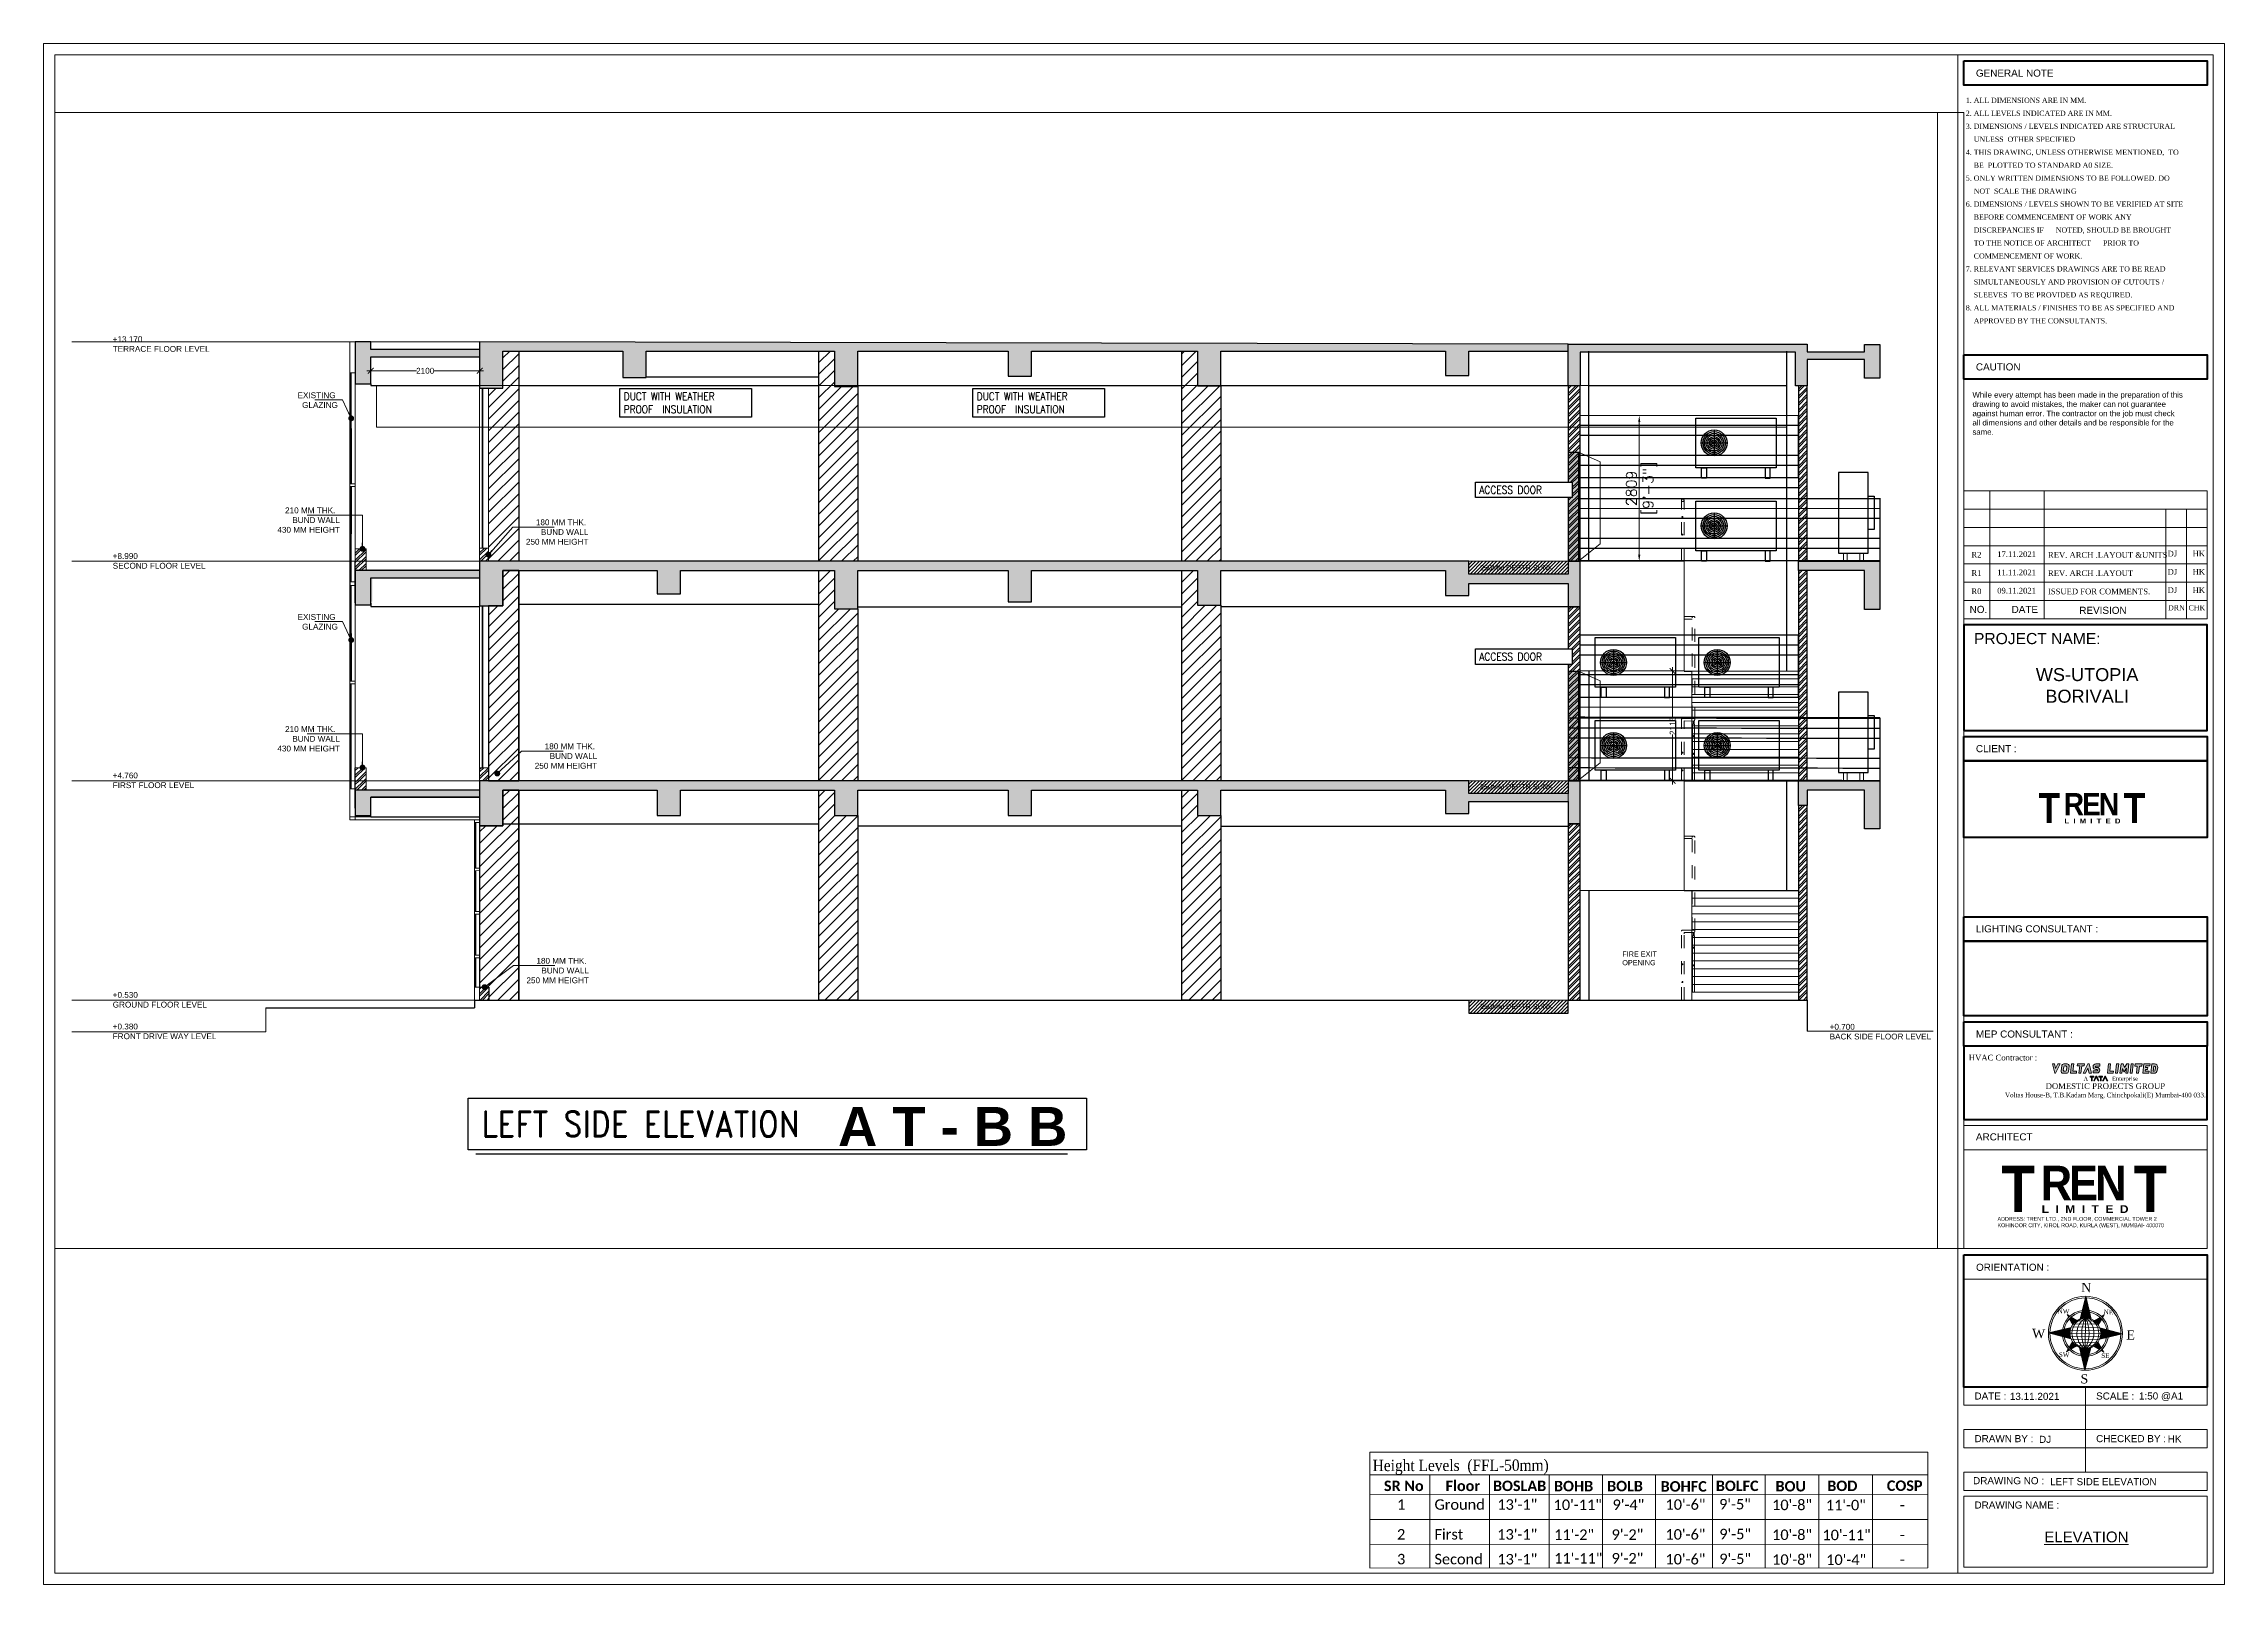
# Paper-space layout 'LEFT SIDE' of a CAD drawing. Header units: millimetres. Extents: x 0 to 841, y 0 to 594.
# The model-space entities are those that its viewports show. They can reach past a viewport. Long polylines and large blocks are cut down to what shows.
import ezdxf
from ezdxf.enums import TextEntityAlignment as Align

# ---------------------------------------------------------------- set-up
doc = ezdxf.new("R2010")
doc.units = ezdxf.units.MM
for name, pattern in [('BORDERX2', [3.5, 1, -0.5, 1, -0.5, 0, -0.5]), ('DASHED', [0.75, 0.5, -0.25]), ('HIDDEN', [0.375, 0.25, -0.125])]:
    doc.linetypes.add(name, pattern=pattern)
for name, color, linetype, lineweight in [('BEAM', 54, 'Continuous', 18), ('freecads.com', 8, 'Continuous', 0), ('I-FLOR-TXT', 2, 'Continuous', 5), ('I-RAIL', 69, 'Continuous', 5), ('I-TXT', 2, 'Continuous', 5), ('S-ELEVATION LINE', 253, 'Continuous', 15), ('S-GRID', 8, 'BORDERX2', 0), ('S-Hatch', 8, 'Continuous', 5), ('S-TEXT', 2, 'Continuous', 25), ('TEXT', 7, 'Continuous', 13), ('VL-AC-EQUIPMENT', 5, 'Continuous', 25), ('VL-AC-RAT', 1, 'Continuous', 5), ('VL-AC-SA', 6, 'Continuous', 5), ('VL-AC-SA_TEXT_50', 7, 'Continuous', 25), ('VL-AC-UNIT TRAP DOOR', 40, 'Continuous', 18), ('VL-SCHEDULE', 7, 'Continuous', 25), ('VL-TITLE BLOCK', 7, 'Continuous', 15)]:
    doc.layers.add(name, color=color, linetype=linetype, lineweight=lineweight)
for name, color, linetype in [('DIM', 6, 'Continuous'), ('HAC', 1, 'Continuous'), ('HVAC SAD', 6, 'Continuous')]:
    doc.layers.add(name, color=color, linetype=linetype)
doc.layers.add('S-COL.', color=7, linetype='Continuous', true_color=0x0000fa)
doc.layers.add('S-SLAB', color=7, linetype='Continuous', true_color=0x8b9895)
for name, color, linetype, lineweight, true_color in [('S-EXISTING GLAZING', 7, 'Continuous', 13, 0x0bf4d8), ('S-EXISTING MS STAIRCASE', 7, 'Continuous', 15, 0xec3a09), ('S-Wall', 7, 'Continuous', 25, 0xf0f000)]:
    doc.layers.add(name, color=color, linetype=linetype, lineweight=lineweight, true_color=true_color)
doc.styles.add('1', font='arial.ttf', dxfattribs={"height": 2})
doc.styles.add('2', font='arial.ttf', dxfattribs={"height": 3})
doc.styles.add('50', font='arial.ttf', dxfattribs={"height": 75})
doc.styles.add('75', font='arial.ttf', dxfattribs={"height": 112.5})
doc.styles.add('ARIAL', font='times.ttf')
doc.styles.add('Campass', font='times.ttf')
doc.styles.add('ROMANS', font='romans.shx', dxfattribs={"height": 200})
doc.styles.get("Standard").update_dxf_attribs({"font": 'arial.ttf'})
doc.styles.add('VOLTAS - ROMAND', font='romand.shx', dxfattribs={"width": 0.85})
doc.styles.add('WMF-Calibri0', font='calibrib.ttf')
doc.styles.add('WMF-Calibri1', font='calibri.ttf')
doc.dimstyles.new('Dim75', dxfattribs={"dimscale": 0, "dimtxt": 112.5, "dimasz": 112.5, "dimexe": 50, "dimexo": 50, "dimgap": 0.09, "dimtad": 0, "dimdec": 0, "dimrnd": 5, "dimzin": 0, "dimdsep": 46, "dimtxsty": '75', "dimblk": 'ARCHTICK', "dimcen": 0.09, "dimdle": 75, "dimclrd": 8, "dimclre": 8, "dimclrt": 2, "dimadec": 0, "dimazin": 0, "dimtfac": 1, "dimtdec": 0, "dimtofl": 0, "dimtmove": 0, "dimatfit": 3, "dimldrblk": 'DOT', "dimfxl": 1, "dimtolj": 1, "dimtzin": 0, "dimlwd": -1, "dimlwe": -1, "dimarcsym": 0})
doc.dimstyles.new('VL_DIM', dxfattribs={"dimscale": 1.25, "dimtxt": 200, "dimasz": 125, "dimexe": 50, "dimexo": 50, "dimgap": 50, "dimtad": 1, "dimdec": 0, "dimrnd": 1, "dimzin": 9, "dimdsep": 46, "dimtxsty": 'ROMANS', "dimcen": 0.09, "dimdle": 35, "dimclrd": 7, "dimclre": 7, "dimclrt": 7, "dimadec": 0, "dimazin": 0, "dimtfac": 1, "dimtdec": 0, "dimtmove": 2, "dimatfit": 3, "dimfxl": 1, "dimtolj": 1, "dimtzin": 0, "dimlwd": 15, "dimlwe": 15, "dimarcsym": 1})
pattern_1 = [(45, (-95055.415, 264579.92), (-67.35192, 67.35192), []), (45, (-95010.51, 264579.92), (-67.35192, 67.35192), [])]
pattern_2 = [(45, (-35235.41, 348849.92), (-67.35192, 67.35192), []), (45, (-35190.51, 348849.92), (-67.35192, 67.35192), [])]

psp = doc.layouts.new('LEFT SIDE')

# ---------------------------------------------------------------- texts
at = {"layer": 'VL-SCHEDULE', "style": 'ARIAL', "width": 0.9}
psp.add_text('Height Levels  (FFL-50mm)', height=4.374, rotation=0.11244, dxfattribs=at).set_placement((512.56, 43.65))
at = {"layer": 'VL-SCHEDULE', "color": 7, "lineweight": 0}
for s, height, style, p in [('SR No', 4.035, 'WMF-Calibri0', (516.89, 35.97)), ('Floor', 4.035, 'WMF-Calibri0', (540.67, 35.97)), ('BOSLAB  ', 4.035, 'WMF-Calibri0', (558.94, 35.97)), ('BOHB', 4.035, 'WMF-Calibri0', (582.47, 35.87)), ('BOLB', 4.035, 'WMF-Calibri0', (602.95, 35.88)), ('BOU', 4.035, 'WMF-Calibri0', (667.9, 35.83)), ('BOD', 4.035, 'WMF-Calibri0', (687.86, 35.97)), ('COSP', 4.035, 'WMF-Calibri0', (710.83, 36.03)), ('1', 4.04, 'WMF-Calibri1', (521.93, 28.76)), ('Ground', 4.035, 'WMF-Calibri1', (536.38, 28.76)), ('13\'-1"', 4.035, 'WMF-Calibri1', (560.61, 28.76)), ('10\'-11"', 4.035, 'WMF-Calibri1', (582.32, 28.67)), ('9\'-4"', 4.035, 'WMF-Calibri1', (605.06, 28.68)), ('10\'-8"', 4.035, 'WMF-Calibri1', (666.58, 28.62)), ('11\'-0"', 4.035, 'WMF-Calibri1', (687.32, 28.56)), ('-', 4.04, 'WMF-Calibri1', (715.85, 28.57)), ('2', 4.04, 'WMF-Calibri1', (521.93, 17.28)), ('First', 4.035, 'WMF-Calibri1', (536.38, 17.28)), ('13\'-1"', 4.035, 'WMF-Calibri1', (560.6, 17.25)), ('11\'-2"', 4.035, 'WMF-Calibri1', (582.52, 17.16)), ('9\'-2"', 4.035, 'WMF-Calibri1', (604.68, 17.17)), ('10\'-8"', 4.035, 'WMF-Calibri1', (666.58, 17.11)), ('10\'-11"', 4.035, 'WMF-Calibri1', (685.99, 17.04)), ('-', 4.04, 'WMF-Calibri1', (715.85, 17.09)), ('3', 4.04, 'WMF-Calibri1', (521.93, 7.72)), ('Second', 4.035, 'WMF-Calibri1', (536.38, 7.72)), ('13\'-1"', 4.035, 'WMF-Calibri1', (560.61, 7.68)), ('11\'-11"', 4.035, 'WMF-Calibri1', (582.53, 8.04)), ('9\'-2"', 4.035, 'WMF-Calibri1', (604.68, 8.04)), ('10\'-8"', 4.035, 'WMF-Calibri1', (666.59, 7.55)), ('10\'-4"', 4.035, 'WMF-Calibri1', (687.43, 7.48)), ('-', 4.04, 'WMF-Calibri1', (715.85, 7.53))]:
    psp.add_text(s, height=height, dxfattribs=dict(at, style=style)).set_placement(p)
at = {"layer": 'VL-SCHEDULE', "color": 1, "lineweight": 0}
for s, style, p in [('BOHFC', 'WMF-Calibri0', (623.59, 35.76)), ('BOLFC', 'WMF-Calibri0', (644.89, 35.97)), ('10\'-6"', 'WMF-Calibri1', (625.46, 28.76)), ('9\'-5"', 'WMF-Calibri1', (646.15, 28.89)), ('10\'-6"', 'WMF-Calibri1', (625.44, 17.25)), ('9\'-5"', 'WMF-Calibri1', (646.22, 17.38)), ('10\'-6"', 'WMF-Calibri1', (625.44, 7.68)), ('9\'-5"', 'WMF-Calibri1', (646.22, 7.82))]:
    psp.add_text(s, height=4.035, dxfattribs=dict(at, style=style)).set_placement(p)
at = {"layer": 'VL-TITLE BLOCK', "lineweight": 18, "style": 'ARIAL'}
for s, p in [('R2', (743.44, 395.85)), ('17.11.2021', (753.39, 396.07)), ('REV. ARCH .LAYOUT &UNITS', (772.97, 395.78)), ('DJ', (819.1, 396.28)), ('HK', (828.74, 396.28)), ('R1', (743.44, 388.81)), ('11.11.2021', (753.39, 389.03)), ('REV. ARCH .LAYOUT', (772.97, 388.75)), ('DJ', (819.1, 389.25)), ('HK', (828.74, 389.25)), ('R0', (743.44, 381.78)), ('09.11.2021', (753.39, 382)), ('ISSUED FOR COMMENTS.', (772.97, 381.71)), ('DJ', (819.1, 382.21)), ('HK', (828.74, 382.21))]:
    psp.add_text(s, height=2.2, dxfattribs=at).set_placement(p)
at = {"layer": 'VL-TITLE BLOCK'}
for s, insert, char_height, width, attachment_point, style in [('13.11.2021', (758.26, 73.85), 2.736, 80.9094, 1, '2'), ('1:50 @A1', (808.05, 74), 2.736, 20.5564, 1, '2'), ('DJ', (769.53, 57.28), 2.736, 80.9094, 1, '2'), ('HK', (819.15, 57.41), 2.736, 80.9094, 1, '2'), ('{\\W0.98;LEFT SIDE ELEVATION}', (773.82, 40.96), 2.7362, 60.7126, 1, '2'), ('{\\LELEVATION}', (787.77, 18.27), 4.1394, 25.2702, 5, '1')]:
    psp.add_mtext(s, dxfattribs=dict(at, insert=insert, char_height=char_height, width=width, attachment_point=attachment_point, style=style))

msp = doc.modelspace()

# ---------------------------------------------------------------- blocks, each defined once
blk = doc.blocks.new('tl')
at = {"layer": 'VL-TITLE BLOCK', "color": 88, "width": 765.8724, "attachment_point": 5, "style": '1'}
for s, insert, char_height in [('{\\fArial Baltic|b1|i0|c0|p34;\\W0.85;\\T0.85;T        T}', (777.24, 313.3), 12), ('{\\fArial Baltic|b1|i0|c0|p34;\\W0.9;\\T0.9;REN}', (777.32, 314.8), 9)]:
    blk.add_mtext(s, dxfattribs=dict(at, insert=insert, char_height=char_height))
at = {"layer": 'VL-TITLE BLOCK', "color": 8, "insert": (778.11, 308.04), "char_height": 2, "width": 765.8724, "attachment_point": 5, "style": '1'}
blk.add_mtext('{\\fArial Baltic|b1|i0|c0|p34;\\W1.1;L  I  M  I  T  E  D}', dxfattribs=at)
blk = doc.blocks.new('A$C102B2EC7')
at = {"layer": 'TEXT', "color": 7, "transparency": 33554687, "insert": (305, 413), "char_height": 100, "attachment_point": 1}
blk.add_mtext_dynamic_manual_height_columns('ADDRESS: TRENT LTD., 2ND FLOOR, COMMERCIAL TOWER 2 KOHINOOR CITY, KIROL ROAD, KURLA (WEST), MUMBAI- 400070', width=4547.76, gutter_width=12.5, heights=[0], dxfattribs=at)
at = {"layer": 'VL-TITLE BLOCK', "color": 88, "transparency": 33554687, "width": 76587.24, "attachment_point": 5, "style": '1'}
for s, insert, char_height in [('{\\fArial Baltic|b1|i0|c0|p34;\\W0.85;\\T0.85;T        T}', (2492, 1142), 1200), ('{\\fArial Baltic|b1|i0|c0|p34;\\W0.9;\\T0.9;REN}', (2500, 1292), 900)]:
    blk.add_mtext(s, dxfattribs=dict(at, insert=insert, char_height=char_height))
at = {"layer": 'VL-TITLE BLOCK', "color": 7, "transparency": 33554687, "insert": (2579, 616), "char_height": 200, "width": 76587.24, "attachment_point": 5, "style": '1'}
blk.add_mtext('{\\fArial Baltic|b1|i0|c0|p34;\\W1.1;L  I  M  I  T  E  D}', dxfattribs=at)
blk = doc.blocks.new('TITLE BLOCK')
at = {"layer": 'VL-TITLE BLOCK'}
h = blk.add_hatch(color=160, dxfattribs=at)
h.paths.add_polyline_path([(-63.34, 200.66), (-64.24, 200.66), (-65.07, 198.92), (-65.51, 200.66), (-66.34, 200.66), (-65.43, 197.04), (-65.08, 197.04)])
h.paths.add_polyline_path([(-59.88, 199.76, 0.450318), (-60.68, 200.66), (-61.93, 200.66, 0.379008), (-62.73, 199.95), (-62.98, 197.94, 0.450318), (-62.18, 197.04), (-60.93, 197.04, 0.379008), (-60.13, 197.74)])
h.paths.add_polyline_path([(-61.97, 199.5, -0.379008), (-61.57, 199.85), (-61.14, 199.85, -0.450318), (-60.74, 199.4), (-60.88, 198.19, -0.379008), (-61.28, 197.84), (-61.72, 197.84, -0.450318), (-62.12, 198.29)], flags=16)
h.paths.add_polyline_path([(-58.11, 200.66), (-58.92, 200.66), (-59.36, 197.04), (-57.07, 197.04), (-56.97, 197.84), (-58.45, 197.84)])
h.paths.add_polyline_path([(-54.99, 199.85), (-54.05, 199.85), (-53.96, 200.66), (-56.64, 200.66), (-56.74, 199.85), (-55.8, 199.85), (-56.15, 197.04), (-55.34, 197.04)])
h.paths.add_polyline_path([(-52.21, 200.66), (-52.66, 200.66), (-54.45, 197.04), (-53.56, 197.04), (-52.61, 198.95), (-52.12, 197.04), (-51.28, 197.04)])
h.paths.add_polyline_path([(-49.13, 199.31), (-49.56, 199.31, -1), (-49.56, 199.84), (-48.05, 199.84), (-48.05, 200.66), (-49.56, 200.66, 1), (-49.56, 198.5), (-49.13, 198.5, -1), (-49.13, 197.97), (-50.64, 197.97), (-50.64, 197.15), (-49.13, 197.15, 1)])
h.paths.add_polyline_path([(-43.89, 200.66), (-44.7, 200.66), (-45.14, 197.04), (-42.85, 197.04), (-42.75, 197.84), (-44.23, 197.84)])
h.paths.add_polyline_path([(-40.75, 200.66), (-41.56, 200.66), (-42.01, 197.04), (-41.2, 197.04)])
h.paths.add_polyline_path([(-39.26, 198.94), (-38.75, 197.6), (-38.65, 197.6), (-37.8, 199.03), (-38.05, 197.04), (-37.26, 197.04), (-36.82, 200.66), (-37.67, 200.66), (-38.53, 199.21), (-39.09, 200.66), (-39.86, 200.66), (-40.31, 197.04), (-39.5, 197.04)])
h.paths.add_polyline_path([(-35.12, 200.66), (-35.94, 200.66), (-36.38, 197.04), (-35.56, 197.04)])
h.paths.add_polyline_path([(-32.78, 199.76), (-31.84, 199.76), (-31.73, 200.66), (-34.41, 200.66), (-34.53, 199.76), (-33.59, 199.76), (-33.93, 197.04), (-33.12, 197.04)])
h.paths.add_polyline_path([(-29.58, 199.33), (-30.38, 199.33), (-30.32, 199.85), (-28.73, 199.85), (-28.63, 200.66), (-31.04, 200.66), (-31.48, 197.04), (-29.08, 197.04), (-28.98, 197.84), (-30.56, 197.84), (-30.48, 198.52), (-29.68, 198.52)])
h.paths.add_polyline_path([(-25.72, 199.26, 0.450392), (-26.96, 200.66), (-27.96, 200.66), (-28.4, 197.04), (-27.1, 197.04, 0.378938), (-25.86, 198.13)])
h.paths.add_polyline_path([(-27.24, 199.84), (-26.96, 199.84, -0.450392), (-26.53, 199.36), (-26.67, 198.23, -0.378938), (-27.1, 197.85), (-27.48, 197.85)], flags=16)
h = blk.add_hatch(color=5, dxfattribs=at)
h.paths.add_polyline_path([(-50.96, 195.59), (-50.39, 195.59), (-50.39, 195.88), (-51.82, 195.88), (-51.82, 195.59), (-51.25, 195.59), (-51.25, 194.16), (-50.96, 194.16)])
h.paths.add_polyline_path([(-49.39, 195.53), (-48.71, 194.16), (-48.39, 194.16), (-49.24, 195.88), (-49.53, 195.88), (-50.39, 194.16), (-50.07, 194.16)])
h.paths.add_polyline_path([(-47.53, 195.59), (-46.96, 195.59), (-46.96, 195.88), (-48.39, 195.88), (-48.39, 195.59), (-47.81, 195.59), (-47.81, 194.16), (-47.53, 194.16)])
h.paths.add_polyline_path([(-45.95, 195.53), (-45.27, 194.16), (-44.95, 194.16), (-45.81, 195.88), (-46.1, 195.88), (-46.96, 194.16), (-46.64, 194.16)])
for p, q in [((-90.45, 372.3), (-90.45, 421.55)), ((-69.53, 372.3), (-69.53, 421.55)), ((-100.5, 414.52), (-6.69, 414.52)), ((-22.64, 372.3), (-22.64, 414.52)), ((-14.66, 372.3), (-14.66, 414.52)), ((-100.5, 407.48), (-6.69, 407.48)), ((-100.5, 400.45), (-6.69, 400.45)), ((-100.5, 393.41), (-6.69, 393.41)), ((-100.5, 386.37), (-6.69, 386.37)), ((-100.5, 379.34), (-6.69, 379.34)), ((-100.5, 117.72), (-6.69, 117.72)), ((-53.59, 76.07), (-53.59, 43.23))]:
    blk.add_line(p, q, dxfattribs=at)
at = {"layer": 'VL-TITLE BLOCK', "linetype": 'Continuous'}
for points in [[(-841, 0), (0, 0), (0, 594), (-841, 594)], [(-836.66, 4.34), (-4.34, 4.34), (-4.34, 589.66), (-836.66, 589.66)]]:
    blk.add_lwpolyline(points, close=True, dxfattribs=at)
at = {"layer": 'VL-TITLE BLOCK', "color": 0}
blk.add_lwpolyline([(-841, 0), (0, 0), (0, 594), (-841, 594)], close=True, dxfattribs=at)
at = {"layer": 'VL-TITLE BLOCK'}
for points in [[(-102.85, 4.34), (-4.34, 4.34), (-4.34, 589.66), (-102.85, 589.66)], [(-100.5, 421.55), (-6.69, 421.55), (-6.69, 372.3), (-100.5, 372.3)], [(-100.5, 167.53), (-6.69, 167.53), (-6.69, 176.91), (-100.5, 176.91)], [(-100.5, 167.53), (-6.69, 167.53), (-6.69, 129.44), (-100.5, 129.44)], [(-100.5, 76.07), (-6.69, 76.07), (-6.69, 69.03), (-100.5, 69.03)], [(-100.5, 59.65), (-6.69, 59.65), (-6.69, 52.61), (-100.5, 52.61)], [(-100.5, 43.23), (-6.69, 43.23), (-6.69, 36.2), (-100.5, 36.2)], [(-100.5, 34.04), (-6.69, 34.04), (-6.69, 6.69), (-100.5, 6.69)]]:
    blk.add_lwpolyline(points, close=True, dxfattribs=at)
at = {"layer": 'VL-TITLE BLOCK', "lineweight": 50}
for points in [[(-100.5, 587.31), (-6.69, 587.31), (-6.69, 577.93), (-100.5, 577.93)], [(-100.5, 474.04), (-6.69, 474.04), (-6.69, 464.66), (-100.5, 464.66)], [(-100.5, 329.21), (-6.69, 329.21), (-6.69, 369.96), (-100.5, 369.96)], [(-100.5, 326.87), (-6.69, 326.87), (-6.69, 317.49), (-100.5, 317.49)], [(-100.5, 317.49), (-6.69, 317.49), (-6.69, 288), (-100.5, 288)], [(-100.5, 257.41), (-6.69, 257.41), (-6.69, 248.03), (-100.5, 248.03)], [(-100.5, 248.03), (-6.69, 248.03), (-6.69, 219.18), (-100.5, 219.18)], [(-100.5, 216.84), (-6.69, 216.84), (-6.69, 207.46), (-100.5, 207.46)], [(-100.5, 179.26), (-6.69, 179.26), (-6.69, 207.46), (-100.5, 207.46)], [(-100.5, 127.1), (-6.69, 127.1), (-6.69, 76.07), (-100.5, 76.07)]]:
    blk.add_lwpolyline(points, close=True, dxfattribs=at)
at = {"layer": 'VL-TITLE BLOCK', "color": 160}
for points in [[(-65.43, 197.04), (-66.34, 200.66), (-65.51, 200.66), (-65.07, 198.92), (-64.24, 200.66), (-63.34, 200.66), (-65.08, 197.04)], [(-58.45, 197.84), (-58.11, 200.66), (-58.92, 200.66), (-59.36, 197.04), (-57.07, 197.04), (-56.97, 197.84)], [(-54.99, 199.85), (-55.34, 197.04), (-56.15, 197.04), (-55.8, 199.85), (-56.74, 199.85), (-56.64, 200.66), (-53.96, 200.66), (-54.05, 199.85)], [(-52.61, 198.95), (-53.56, 197.04), (-54.45, 197.04), (-52.66, 200.66), (-52.21, 200.66), (-51.28, 197.04), (-52.12, 197.04)], [(-44.23, 197.84), (-43.89, 200.66), (-44.7, 200.66), (-45.14, 197.04), (-42.85, 197.04), (-42.75, 197.84)], [(-42.01, 197.04), (-41.56, 200.66), (-42.01, 197.04), (-42.01, 197.04), (-41.56, 200.66), (-40.75, 200.66), (-41.2, 197.04)], [(-38.05, 197.04), (-37.8, 199.03), (-38.65, 197.6), (-38.75, 197.6), (-39.26, 198.94), (-39.5, 197.04), (-40.31, 197.04), (-39.86, 200.66), (-39.09, 200.66), (-38.53, 199.21), (-37.67, 200.66), (-36.82, 200.66), (-37.26, 197.04)], [(-35.56, 197.04), (-36.38, 197.04), (-35.94, 200.66), (-35.12, 200.66)], [(-31.84, 199.76), (-32.78, 199.76), (-33.12, 197.04), (-33.93, 197.04), (-33.59, 199.76), (-34.53, 199.76), (-34.41, 200.66), (-31.73, 200.66)], [(-29.58, 199.33), (-29.68, 198.52), (-30.48, 198.52), (-30.56, 197.84), (-28.98, 197.84), (-29.08, 197.04), (-31.48, 197.04), (-31.04, 200.66), (-28.63, 200.66), (-28.73, 199.85), (-30.32, 199.85), (-30.38, 199.33)]]:
    blk.add_lwpolyline(points, close=True, dxfattribs=at)
for points in [[(-59.88, 199.76, 0.450318), (-60.68, 200.66), (-61.93, 200.66, 0.379008), (-62.73, 199.95), (-62.98, 197.94, 0.450318), (-62.18, 197.04), (-60.93, 197.04, 0.379008), (-60.13, 197.74)], [(-61.72, 197.84), (-61.28, 197.84, 0.379008), (-60.88, 198.19), (-60.74, 199.4, 0.450318), (-61.14, 199.85), (-61.57, 199.85, 0.379008), (-61.97, 199.5), (-62.12, 198.29, 0.450318)], [(-50.64, 197.97), (-49.13, 197.97, 1), (-49.13, 198.5), (-49.56, 198.5, -1), (-49.56, 200.66), (-48.05, 200.66), (-48.05, 199.84), (-49.56, 199.84, 1), (-49.56, 199.31), (-49.13, 199.31, -1), (-49.13, 197.15), (-50.64, 197.15)], [(-28.4, 197.04), (-27.96, 200.66), (-26.96, 200.66, -0.450392), (-25.72, 199.26), (-25.86, 198.13, -0.378938), (-27.1, 197.04)], [(-26.53, 199.36, 0.450392), (-26.96, 199.84), (-27.24, 199.84), (-27.48, 197.85), (-27.1, 197.85, 0.378938), (-26.67, 198.23)]]:
    blk.add_lwpolyline(points, format="xyb", close=True, dxfattribs=at)
at = {"layer": 'VL-TITLE BLOCK', "color": 5}
for points in [[(-51.82, 195.59), (-51.82, 195.88), (-50.39, 195.88), (-50.39, 195.59), (-50.96, 195.59), (-50.96, 194.16), (-51.25, 194.16), (-51.25, 195.59), (-51.82, 195.59)], [(-49.39, 195.53), (-50.07, 194.16), (-50.39, 194.16), (-49.53, 195.88), (-49.24, 195.88), (-48.39, 194.16), (-48.71, 194.16)], [(-48.39, 195.59), (-48.39, 195.88), (-46.96, 195.88), (-46.96, 195.59), (-47.53, 195.59), (-47.53, 194.16), (-47.81, 194.16), (-47.81, 195.59), (-48.39, 195.59)], [(-46.1, 195.88), (-46.96, 194.16), (-46.64, 194.16), (-45.95, 195.53), (-45.27, 194.16), (-44.95, 194.16), (-45.81, 195.88)]]:
    blk.add_lwpolyline(points, close=True, dxfattribs=at)
at = {"layer": 'VL-TITLE BLOCK', "transparency": 33554687, "xscale": 0.9583200000000002, "yscale": 0.9583200000000002, "zscale": 0.9583200000000002}
blk.add_blockref('tl', (-796.56, -0.9), dxfattribs=at)
at = {"layer": 'VL-TITLE BLOCK', "color": 7, "transparency": 33554687, "xscale": 0.01485, "yscale": 0.01485, "zscale": 0.01485}
blk.add_blockref('A$C102B2EC7', (-92.02, 135.53), dxfattribs=at)
at = {"layer": 'VL-TITLE BLOCK', "lineweight": 18, "style": 'ARIAL'}
for s, p in [('DRN', (-21.72, 375.5)), ('CHK', (-13.82, 375.5))]:
    blk.add_text(s, height=2, dxfattribs=at).set_placement(p)
at = {"layer": 'VL-TITLE BLOCK', "color": 5, "style": 'ARIAL'}
for s, height, p in [('A', 1.59, (-54.31, 194.09)), ('Enterprise', 1.593, (-43.32, 194.17))]:
    blk.add_text(s, height=height, dxfattribs=at).set_placement(p)
at = {"layer": 'VL-TITLE BLOCK'}
for s, insert, char_height, width, attachment_point, style in [('GENERAL NOTE', (-95.82, 582.62), 2.7362, 51.749, 4, '1'), ('CAUTION', (-95.82, 469.35), 2.736, 51.749, 4, '1'), ('While every attempt has been made in the preparation of this drawing to avoid mistakes, the maker can not guarantee against human error. The contractor on the job must check all dimensions and other details and be responsible for the same.', (-97.15, 459.69), 2.14985, 80.9094, 1, '2'), ('{\\fArial|b0|i0|c0|p34;NO.}', (-98.24, 377.25), 2.7362, 80.9094, 1, '2'), ('{\\fArial|b0|i0|c0|p34;DATE}', (-82.06, 377.25), 2.7362, 80.9094, 1, '2'), ('{\\fArial|b0|i0|c0|p34;REVISION}', (-55.96, 376.9), 2.7362, 80.9094, 1, '2'), ('PROJECT NAME:', (-96.55, 366.79), 4.3061, 55.3537, 1, '2'), ('WS-UTOPIA\\PBORIVALI', (-52.93, 346.54), 5, 47.4102, 5, '1'), ('CLIENT :', (-95.82, 322.18), 2.736, 51.749, 4, '1'), ('LIGHTING CONSULTANT :', (-95.82, 252.72), 2.7362, 51.749, 4, '1'), ('MEP CONSULTANT :', (-95.82, 212.15), 2.7362, 51.749, 4, '1'), ('HVAC Contractor : ', (-98.56, 204.18), 2.2125, 28.3962, 1, 'ARIAL'), ('ARCHITECT', (-95.82, 172.51), 2.736, 51.749, 4, '1'), ('{\\fArial|b0|i0|c0|p34;ORIENTATION :}', (-95.78, 123.62), 2.7362, 80.9094, 1, '2'), ('DATE :', (-96.38, 73.98), 2.736, 80.9094, 1, '2'), ('SCALE :', (-49.47, 73.98), 2.736, 80.9094, 1, '2'), ('DRAWN BY :', (-96.38, 57.56), 2.736, 80.9094, 1, '2'), ('CHECKED BY :', (-49.47, 57.56), 2.7362, 80.9094, 1, '2'), ('{\\H0.875x;DRAWING NO :\\fCentury Gothic|b1|i0|c0|p34;\\H1.059x; }', (-96.92, 41.34), 3.1271, 96.4063, 1, '1'), ('{\\fArial|b0|i0|c0|p34;DRAWING NAME :}', (-96.38, 31.96), 2.7362, 80.9094, 1, '2')]:
    blk.add_mtext(s, dxfattribs=dict(at, insert=insert, char_height=char_height, width=width, attachment_point=attachment_point, style=style))
at = {"layer": 'VL-TITLE BLOCK', "color": 0, "insert": (-99.72, 573.15), "char_height": 2, "width": 81.3205, "attachment_point": 1, "style": 'ARIAL'}
blk.add_mtext('\\pxsm1.5;1. ALL DIMENSIONS ARE IN MM.\\P2. ALL LEVELS INDICATED ARE IN MM. \\P3. DIMENSIONS / LEVELS INDICATED ARE STRUCTURAL  \\P    UNLESS  OTHER SPECIFIED \\P4. THIS DRAWING, UNLESS OTHERWISE MENTIONED,  TO \\P    BE  PLOTTED TO STANDARD A0 SIZE. \\P5. ONLY WRITTEN DIMENSIONS TO BE FOLLOWED. DO \\P    NOT  SCALE THE DRAWING \\P6. DIMENSIONS / LEVELS SHOWN TO BE VERIFIED AT SITE  \\P    BEFORE COMMENCEMENT OF WORK ANY \\P    DISCREPANCIES IF      NOTED, SHOULD BE BROUGHT \\P    TO THE NOTICE OF ARCHITECT      PRIOR TO \\P    COMMENCEMENT OF WORK. \\P7. RELEVANT SERVICES DRAWINGS ARE TO BE READ  \\P    SIMULTANEOUSLY AND PROVISION OF CUTOUTS / \\P    SLEEVES  TO BE PROVIDED AS REQUIRED.\\P8. ALL MATERIALS / FINISHES TO BE AS SPECIFIED AND  \\P    APPROVED BY THE CONSULTANTS.', dxfattribs=at)
at = {"layer": 'VL-TITLE BLOCK', "color": 5, "insert": (-85.57, 193.22), "char_height": 2.655, "width": 79.3524, "attachment_point": 1, "style": 'ARIAL'}
blk.add_mtext('\\pxqc;{\\H0.83333x;DOMESTIC PROJECTS GROUP }\\P{\\H0.66667x;Voltas House-B, T.B.Kadam Marg, Chinchpokali(E) Mumbai-400 033.}', dxfattribs=at)
blk = doc.blocks.new('north sign')
at = {"layer": 'freecads.com'}
h = blk.add_hatch(color=256, dxfattribs=at)
h.paths.add_polyline_path([(27744, 2270, 0.045458), (27692, 2215), (27785, 2140, -0.093162), (27869, 2212)])
h.paths.add_polyline_path([(27715, 2283, 0.037968), (27668, 2233), (27692, 2215, -0.045458), (27744, 2270)])
h.paths.add_polyline_path([(27485, 2389, 0.002692), (27481, 2383), (27668, 2233, -0.037968), (27715, 2283)])
h.paths.add_polyline_path([(27457, 2402), (27481, 2383, -0.002692), (27485, 2389)])
at = {"layer": 'freecads.com', "true_color": 0xb80000}
h = blk.add_hatch(color=12, dxfattribs=at)
h.paths.add_polyline_path([(27650, 2151, -0.045458), (27692, 2215), (27785, 2140, 0.093162), (27734, 2042)])
h.paths.add_polyline_path([(27630, 2177, -0.037968), (27668, 2233), (27692, 2215, 0.045458), (27650, 2151)])
h.paths.add_polyline_path([(27476, 2377, -0.002692), (27481, 2383), (27668, 2233, 0.037968), (27630, 2177)])
h.paths.add_polyline_path([(27457, 2402), (27481, 2383, 0.002692), (27476, 2377)])
at = {"layer": 'freecads.com'}
for points in [[(27950, 2367, -0.013709), (27973, 2370), (27987, 2251, 0.045054), (27934, 2240)], [(27963, 2462), (27970, 2400, 0.008618), (27954, 2398)], [(27963, 2462), (27970, 2400, -0.008618), (27985, 2401)], [(27996, 2372, 0.013709), (27973, 2370), (27987, 2251, -0.045054), (28041, 2252)]]:
    blk.add_hatch(color=256, dxfattribs=at).paths.add_polyline_path(points)
h = blk.add_hatch(color=256, dxfattribs=at)
h.paths.add_polyline_path([(28219, 2323, -0.045458), (28282, 2281), (28207, 2187, 0.093162), (28109, 2239)])
h.paths.add_polyline_path([(28244, 2343, -0.037968), (28301, 2304), (28282, 2281, 0.045458), (28219, 2323)])
h.paths.add_polyline_path([(28445, 2497, -0.002692), (28451, 2492), (28301, 2304, 0.037968), (28244, 2343)])
h.paths.add_polyline_path([(28469, 2516), (28451, 2492, 0.002692), (28445, 2497)])
h = blk.add_hatch(color=256, dxfattribs=at)
h.paths.add_polyline_path([(28337, 2228, 0.045458), (28282, 2281), (28207, 2187, -0.093162), (28280, 2103)])
h.paths.add_polyline_path([(28351, 2258, 0.037968), (28301, 2304), (28282, 2281, -0.045458), (28337, 2228)])
h.paths.add_polyline_path([(28456, 2487, 0.002692), (28451, 2492), (28301, 2304, -0.037968), (28351, 2258)])
h.paths.add_polyline_path([(28469, 2516), (28451, 2492, -0.002692), (28456, 2487)])
h = blk.add_hatch(color=256, dxfattribs=at)
h.paths.add_polyline_path([(27601, 1929, 0.013709), (27603, 1906), (27722, 1919, -0.045054), (27721, 1973)])
h.paths.add_polyline_path([(27573, 1902, -0.008618), (27571, 1918), (27511, 1895)])
h = blk.add_hatch(color=256, dxfattribs=at)
h.paths.add_polyline_path([(27603, 1906, 0.013709), (27606, 1883), (27733, 1866, -0.045054), (27722, 1919)])
h.paths.add_polyline_path([(27511, 1895), (27575, 1887, -0.008618), (27573, 1902)])
h = blk.add_hatch(color=256, dxfattribs=at)
h.paths.add_polyline_path([(27703, 1677, 0.045458), (27758, 1624), (27833, 1718, -0.093162), (27760, 1802)])
h.paths.add_polyline_path([(27689, 1647, 0.037968), (27739, 1601), (27758, 1624, -0.045458), (27703, 1677)])
h.paths.add_polyline_path([(27584, 1418, 0.002692), (27589, 1413), (27739, 1601, -0.037968), (27689, 1647)])
h.paths.add_polyline_path([(27571, 1390), (27589, 1413, -0.002692), (27584, 1418)])
h = blk.add_hatch(color=256, dxfattribs=at)
h.paths.add_polyline_path([(27822, 1582, -0.045458), (27758, 1624), (27833, 1718, 0.093162), (27931, 1666)])
h.paths.add_polyline_path([(27796, 1562, -0.037968), (27739, 1601), (27758, 1624, 0.045458), (27822, 1582)])
h.paths.add_polyline_path([(27595, 1409, -0.002692), (27589, 1413), (27739, 1601, 0.037968), (27796, 1562)])
h.paths.add_polyline_path([(27571, 1390), (27589, 1413, 0.002692), (27595, 1409)])
h = blk.add_hatch(color=256, dxfattribs=at)
h.paths.add_polyline_path([(28296, 1635, 0.045458), (28348, 1691), (28255, 1765, -0.093162), (28171, 1693)])
h.paths.add_polyline_path([(28325, 1622, 0.037968), (28372, 1672), (28348, 1691, -0.045458), (28296, 1635)])
h.paths.add_polyline_path([(28555, 1516, 0.002692), (28560, 1522), (28372, 1672, -0.037968), (28325, 1622)])
h.paths.add_polyline_path([(28583, 1503), (28560, 1522, -0.002692), (28555, 1516)])
h = blk.add_hatch(color=256, dxfattribs=at)
h.paths.add_polyline_path([(28390, 1754, -0.045458), (28348, 1691), (28255, 1765, 0.093162), (28307, 1863)])
h.paths.add_polyline_path([(28410, 1728, -0.037968), (28372, 1672), (28348, 1691, 0.045458), (28390, 1754)])
h.paths.add_polyline_path([(28564, 1528, -0.002692), (28560, 1522), (28372, 1672, 0.037968), (28410, 1728)])
h.paths.add_polyline_path([(28583, 1503), (28560, 1522, 0.002692), (28564, 1528)])
h = blk.add_hatch(color=256, dxfattribs=at)
h.paths.add_polyline_path([(28307, 2039, -0.045054), (28318, 1986), (28438, 1999, 0.013709), (28434, 2022)])
h.paths.add_polyline_path([(28465, 2018, -0.008618), (28467, 2003), (28530, 2010)])
h = blk.add_hatch(color=256, dxfattribs=at)
h.paths.add_polyline_path([(28318, 1986, -0.045054), (28319, 1932), (28440, 1977, 0.013709), (28438, 1999)])
h.paths.add_polyline_path([(28530, 2010), (28467, 2003, -0.008618), (28469, 1987)])
h = blk.add_hatch(color=256, dxfattribs=at)
h.paths.add_polyline_path([(28044, 1533, 0.013709), (28067, 1535), (28054, 1654, -0.045054), (28000, 1653)])
h.paths.add_polyline_path([(28070, 1505, -0.008618), (28055, 1504), (28077, 1443)])
h = blk.add_hatch(color=256, dxfattribs=at)
h.paths.add_polyline_path([(28067, 1535, 0.013709), (28090, 1538), (28106, 1665, -0.045054), (28054, 1654)])
h.paths.add_polyline_path([(28077, 1443), (28086, 1507, -0.008618), (28070, 1505)])
at = {"layer": 'freecads.com', "color": 12, "true_color": 0xb80000}
for p, q in [((27457, 2402, -287), (27734, 2042, -287)), ((27869, 2212, -287), (27457, 2402, -287)), ((27785, 2140, -287), (27457, 2402, -287))]:
    blk.add_line(p, q, dxfattribs=at)
at = {"layer": 'freecads.com'}
for p, q in [((27945, 2243, -287), (27720, 1962, -287)), ((28029, 2253, -287), (27730, 1877, -287)), ((28098, 2242, -287), (27755, 1813, -287)), ((27785, 2140, -287), (28255, 1765, -287)), ((28157, 2220, -287), (27790, 1760, -287)), ((28207, 2187, -287), (27833, 1718, -287)), ((28250, 2145, -287), (27884, 1685, -287)), ((27950, 2367, -287), (27934, 2240, -287)), ((27963, 2462, -287), (27954, 2398, -287)), ((27985, 2401, -287), (27963, 2462, -287)), ((27970, 2400, -287), (27963, 2462, -287)), ((27987, 2251, -287), (27973, 2370, -287)), ((28041, 2252, -287), (27996, 2372, -287)), ((28469, 2516, -287), (28109, 2239, -287)), ((28207, 2187, -287), (28469, 2516, -287)), ((28280, 2103, -287), (28469, 2516, -287)), ((27571, 1918, -287), (27511, 1895, -287)), ((27573, 1902, -287), (27511, 1895, -287)), ((27511, 1895, -287), (27575, 1887, -287)), ((27760, 1802, -287), (27571, 1390, -287)), ((27833, 1718, -287), (27571, 1390, -287)), ((27721, 1973, -287), (27601, 1929, -287)), ((27722, 1919, -287), (27603, 1906, -287)), ((27606, 1883, -287), (27733, 1866, -287)), ((28285, 2093, -287), (27942, 1663, -287)), ((28311, 2028, -287), (28011, 1653, -287)), ((28320, 1944, -287), (28095, 1662, -287)), ((28255, 1765, -287), (28583, 1503, -287)), ((28434, 2022, -287), (28307, 2039, -287)), ((28583, 1503, -287), (28307, 1863, -287)), ((28318, 1986, -287), (28438, 1999, -287)), ((28319, 1932, -287), (28440, 1977, -287)), ((28530, 2010, -287), (28465, 2018, -287)), ((28467, 2003, -287), (28530, 2010, -287)), ((28469, 1987, -287), (28530, 2010, -287)), ((27571, 1390, -287), (27931, 1666, -287)), ((28000, 1653, -287), (28044, 1533, -287)), ((28054, 1654, -287), (28067, 1535, -287)), ((28055, 1504, -287), (28077, 1443, -287)), ((28070, 1505, -287), (28077, 1443, -287)), ((28077, 1443, -287), (28086, 1507, -287)), ((28090, 1538, -287), (28106, 1665, -287)), ((28171, 1693, -287), (28583, 1503, -287))]:
    blk.add_line(p, q, dxfattribs=at)
for radius in [720, 300]:
    blk.add_circle((28020, 1953, -287), radius, dxfattribs=at)
for centre, radius, start, end in [((28020, 1953, -287), 690, 52.0214, 141.4045), ((28020, 1953, -287), 690, 142.0214, 231.4045), ((28020, 1953, -287), 450, 150.1021, 231.4045), ((28020, 1953, -287), 420, 151.8155, 231.4045), ((28020, 1953, -287), 450, 60.1021, 141.4045), ((28020, 1953, -287), 420, 61.8155, 141.4045), ((28046, 1985, -287), 303, 149.2841, 313.525), ((28136, 2098, -287), 353, 173.2076, 289.6015), ((27994, 1920, -287), 303, 329.2841, 133.525), ((27904, 1807, -287), 353, 353.2076, 109.6015), ((28384, 2409, -287), 656, 204.1984, 258.6106), ((27656, 1496, -287), 656, 24.1984, 78.6106), ((28020, 1953, -287), 420, 331.8155, 51.4045), ((28020, 1953, -287), 450, 330.1021, 51.4045), ((28020, 1953, -287), 690, 322.0214, 51.4045), ((28020, 1953, -287), 690, 232.0214, 321.4045), ((28020, 1953, -287), 450, 240.1021, 321.4045), ((28020, 1953, -287), 420, 241.8155, 321.4045)]:
    blk.add_arc(centre, radius, start, end, dxfattribs=at)
at = {"layer": 'freecads.com', "color": 12, "true_color": 0xb80000, "style": 'Campass'}
blk.add_text('N', height=180, rotation=51.4045, dxfattribs=at).set_placement((27396, 2455, -287), align=Align.CENTER)
at = {"layer": 'freecads.com', "style": 'Campass'}
for s, height, p in [('NE', 90, (28004, 2531, -143)), ('E', 180, (28656, 2574, -287)), ('NW', 90, (27454, 1853, -143)), ('SE', 90, (28637, 1966, -143)), ('W', 180, (27535, 1175, -287)), ('SW', 90, (28131, 1343, -143)), ('S', 180, (28778, 1338, -287))]:
    blk.add_text(s, height=height, rotation=51.4045, dxfattribs=at).set_placement(p, align=Align.CENTER)
blk = doc.blocks.new('_ArchTick')
at = {"color": 0, "linetype": 'ByBlock', "const_width": 0.15}
blk.add_lwpolyline([(-0.5, -0.5), (0.5, 0.5)], dxfattribs=at)
blk = doc.blocks.new('*D319')
at = {"layer": 'Defpoints', "color": 0, "transparency": 16777216}
for p in [(13889, 6344), (13515, 4230), (13889, 4230)]:
    blk.add_point(p, dxfattribs=at)
at = {"layer": 'I-FLOR-TXT', "color": 8, "transparency": 16777216}
for p, q in [((13615, 6344), (13465, 6344)), ((13515, 6419), (13515, 5456)), ((13515, 4155), (13515, 5117)), ((13615, 4230), (13465, 4230))]:
    blk.add_line(p, q, dxfattribs=at)
at = {"layer": 'I-FLOR-TXT', "color": 8, "transparency": 16777216, "xscale": 112.5, "yscale": 112.5, "zscale": 112.5}
for p, rotation in [((13515, 6344), 90), ((13515, 4230), 270)]:
    blk.add_blockref('_ArchTick', p, dxfattribs=dict(at, rotation=rotation))
at = {"layer": 'I-FLOR-TXT', "color": 2, "transparency": 16777216, "insert": (13515, 5287), "char_height": 112.5, "attachment_point": 5, "rotation": 90, "style": '75'}
blk.add_mtext('\\A1;2115', dxfattribs=at)
blk = doc.blocks.new('_Dot')
at = {"color": 0, "linetype": 'ByBlock', "lineweight": -2}
blk.add_line((-0.5, 0), (-1, 0), dxfattribs=at)
at = {"color": 0, "linetype": 'ByBlock', "lineweight": 0, "const_width": 0.5}
blk.add_lwpolyline([(-0.25, 0, 1), (0.25, 0, 1)], format="xyb", close=True, dxfattribs=at)
blk = doc.blocks.new('*D68')
at = {"layer": 'BEAM', "color": 8, "transparency": 16777216}
for p, q in [((-316747, 104599), (-315791, 104599)), ((-316672, 104599), (-316672, 104549)), ((-314497, 104599), (-315453, 104599)), ((-314572, 104599), (-314572, 104549))]:
    blk.add_line(p, q, dxfattribs=at)
at = {"layer": 'Defpoints', "color": 0, "transparency": 16777216}
for p in [(-316672, 104608), (-314572, 104608), (-314572, 104599)]:
    blk.add_point(p, dxfattribs=at)
at = {"layer": 'BEAM', "color": 8, "transparency": 16777216, "xscale": 112.5, "yscale": 112.5, "zscale": 112.5, "rotation": 180}
blk.add_blockref('_ArchTick', (-316672, 104599), dxfattribs=at)
at = {"layer": 'BEAM', "color": 8, "transparency": 16777216, "xscale": 112.5, "yscale": 112.5, "zscale": 112.5}
blk.add_blockref('_ArchTick', (-314572, 104599), dxfattribs=at)
at = {"layer": 'BEAM', "color": 2, "transparency": 16777216, "insert": (-315622, 104599), "char_height": 112.5, "attachment_point": 5, "style": '75'}
blk.add_mtext('\\A1;2100', dxfattribs=at)
blk = doc.blocks.new('RGEG')
at = {"layer": 'VL-AC-EQUIPMENT'}
for p, q in [((-1445, 480), (-945, 480)), ((-1195, 730), (-1195, 230))]:
    blk.add_line(p, q, dxfattribs=at)
for points in [[(-1550, 960), (0, 960), (0, 0), (-1550, 0)], [(-1435, 0), (-1339, 0), (-1339, -200), (-1435, -200)], [(-115, 0), (-211, 0), (-211, -200), (-115, -200)]]:
    blk.add_lwpolyline(points, close=True, dxfattribs=at)
for radius in [250, 218, 186, 155, 123, 91.4, 59.7, 28]:
    blk.add_circle((-1195, 480), radius, dxfattribs=at)
blk = doc.blocks.new('A$C31EE6DEE')
at = {"layer": 'VL-AC-EQUIPMENT'}
for points in [[(-575, 0), (-575, 1550), (0, 1550), (0, 0)], [(-575, 1099), (-687, 1099), (-687, 451), (-575, 451)]]:
    blk.add_lwpolyline(points, close=True, dxfattribs=at)
blk = doc.blocks.new('*D1246')
at = {"layer": 'Defpoints', "color": 0, "transparency": 16777216}
for p in [(-204863, 103737), (-204863, 100928), (-204803, 100928)]:
    blk.add_point(p, dxfattribs=at)
at = {"layer": 'VL-AC-SA', "color": 7, "lineweight": 15, "transparency": 16777216}
for p, q in [((-204813, 103737), (-204753, 103737)), ((-204803, 103612), (-204803, 101053)), ((-204813, 100928), (-204753, 100928))]:
    blk.add_line(p, q, dxfattribs=at)
at = {"layer": 'VL-AC-SA', "color": 7, "transparency": 16777216}
for points in [[(-204824, 103612), (-204782, 103612), (-204803, 103737)], [(-204824, 101053), (-204782, 101053), (-204803, 100928)]]:
    blk.add_solid(points, dxfattribs=at)
at = {"layer": 'VL-AC-SA', "color": 7, "transparency": 16777216, "char_height": 200, "attachment_point": 5, "rotation": 90, "style": 'ROMANS'}
for s, insert in [('\\A1;2809', (-204953, 102333)), ('\\A1;[9\'-3"]', (-204600, 102333))]:
    blk.add_mtext(s, dxfattribs=dict(at, insert=insert))
blk = doc.blocks.new('A$C11EF4051')
at = {"layer": 'VL-AC-RAT'}
h = blk.add_hatch(color=256, dxfattribs=at)
h.dxf.hatch_style = 1
h.paths.add_polyline_path([(0, 0), (0, 2100), (200, 2100), (200, 0)])
for p, q in [((200, 2100), (614, 1918)), ((614, 1918), (614, 337)), ((614, 337), (200, 0))]:
    blk.add_line(p, q, dxfattribs=at)
at = {"layer": 'VL-AC-RAT', "const_width": 25}
blk.add_lwpolyline([(0, 0), (0, 2100), (200, 2100), (200, 0)], close=True, dxfattribs=at)
blk = doc.blocks.new('SECTION')
at = {"layer": 'S-ELEVATION LINE', "ltscale": 90}
h = blk.add_hatch(dxfattribs=at)
h.set_pattern_fill('ANSI31', color=8, scale=50)
h.set_pattern_definition([(45, (-119240.44, 234768.69), (-112.2532, 112.2532), [])])
h.paths.add_polyline_path([(-8735, 12509.9), (-9037.6, 12509.9), (-9037.6, 11794.9), (-9317.6, 11794.9), (-9317.6, 8459.9), (-8735, 8459.9)])
h = blk.add_hatch(dxfattribs=at)
h.set_pattern_fill('ANSI31', color=8, scale=50)
h.set_pattern_definition([(45, (36560, 320179.92), (-112.2532, 112.2532), [])])
h.paths.add_polyline_path([(-2947.6, 12509.9), (-2647.6, 12509.9), (-2647.6, 11824.9), (-2197.6, 11824.9), (-2197.6, 8459.9), (-2947.6, 8459.9)])
h = blk.add_hatch(dxfattribs=at)
h.set_pattern_fill('ANSI31', color=8, scale=50)
h.set_pattern_definition([(45, (-35235.41, 348869.92), (-112.2532, 112.2532), [])])
h.paths.add_polyline_path([(4052.4, 12509.9), (4352.4, 12509.9), (4352.4, 11836.9), (4802.4, 11836.9), (4802.4, 8459.9), (4052.4, 8459.9)])
h = blk.add_hatch(dxfattribs=at)
h.set_pattern_fill('ANSI31', color=8, scale=50)
h.set_pattern_definition([(45, (-119240.44, 230538.69), (-112.2532, 112.2532), [])])
h.paths.add_polyline_path([(-8735, 8279.9), (-9037.6, 8279.9), (-9037.6, 7599.9), (-9317.6, 7599.9), (-9317.6, 4229.9), (-8735, 4229.9)])
h = blk.add_hatch(dxfattribs=at)
h.set_pattern_fill('ANSI31', color=8, scale=50)
h.set_pattern_definition([(45, (36560, 315949.92), (-112.2532, 112.2532), [])])
h.paths.add_polyline_path([(-2947.6, 8279.9), (-2647.6, 8279.9), (-2647.6, 7544.9), (-2197.6, 7544.9), (-2197.6, 4229.9), (-2947.6, 4229.9)])
h = blk.add_hatch(dxfattribs=at)
h.set_pattern_fill('ANSI31', color=8, scale=50)
h.set_pattern_definition([(45, (43560, 315949.92), (-112.2532, 112.2532), [])])
h.paths.add_polyline_path([(4052.4, 8279.9), (4352.4, 8279.9), (4352.4, 7609.9), (4542.3, 7609.9), (4802.4, 7609.9), (4802.4, 4229.9), (4052.4, 4229.9)])
h = blk.add_hatch(dxfattribs=at)
h.set_pattern_fill('ANSI31', color=8, scale=50)
h.set_pattern_definition([(45, (-119240.44, 226308.69), (-112.2532, 112.2532), [])])
h.paths.add_polyline_path([(-8735, 4049.9), (-9037.6, 4049.9), (-9037.6, 3359.9), (-9487.6, 3359.9), (-9487.6, 250.2), (-9307.6, 250.2), (-9307.6, 0), (-8735, -0.1)])
h = blk.add_hatch(dxfattribs=at)
h.set_pattern_fill('ANSI31', color=8, scale=50)
h.set_pattern_definition([(45, (37390, 311749.92), (-112.2532, 112.2532), [])])
h.paths.add_polyline_path([(-2947.6, 4049.9), (-2647.6, 4049.9), (-2647.6, 3559.9), (-2197.6, 3559.9), (-2197.6, -0.1), (-2947.6, -0.1)])
h = blk.add_hatch(dxfattribs=at)
h.set_pattern_fill('ANSI31', color=8, scale=50)
h.set_pattern_definition([(45, (-35235.41, 348849.92), (-112.2532, 112.2532), [])])
h.paths.add_polyline_path([(4052.4, 4049.9), (4352.4, 4049.9), (4352.4, 3559.9), (4802.4, 3559.9), (4802.4, -0.1), (4052.4, -0.1)])
at = {"layer": 'S-Hatch'}
h = blk.add_hatch(dxfattribs=at)
h.set_pattern_fill('ANSI32', color=8, scale=10)
h.set_pattern_definition(pattern_1)
h.paths.add_polyline_path([(11732.4, 7579.9), (11502.4, 7579.9), (11502.4, 4229.9), (11732.4, 4229.9)])
h.paths.add_polyline_path([(11732.4, 11839.9), (11502.4, 11839.9), (11502.4, 8459.9), (11732.4, 8459.9)])
h.paths.add_polyline_path([(11731.3, 3399.9), (11502.2, 3399.9), (11502.4, -0.1), (11732.4, -0.1)])
h = blk.add_hatch(dxfattribs=at)
h.set_pattern_fill('ANSI32', color=8, scale=10)
h.set_pattern_definition([(45, (-35235.41, 348869.92), (-67.35192, 67.35192), []), (45, (-35190.51, 348869.92), (-67.35192, 67.35192), [])])
h.paths.add_polyline_path([(16112.4, 11839.9), (15942.4, 11839.9), (15942.4, 8459.9), (16112.4, 8459.9)])
h = blk.add_hatch(dxfattribs=at)
h.set_pattern_fill('ANSI32', color=8, scale=10)
h.set_pattern_definition(pattern_1)
h.paths.add_polyline_path([(-9317.6, 4479.9), (-9487.6, 4479.9), (-9487.6, 4229.9), (-9317.6, 4229.9)])
h.paths.add_polyline_path([(-11677.9, 4229.9), (-11887.6, 4229.9), (-11887.6, 4049.6), (-11677.9, 4049.7)])
h.paths.add_polyline_path([(-9487.6, 8459.9), (-9317.6, 8459.9), (-9317.6, 8709.9), (-9487.6, 8709.9)])
h = blk.add_hatch(dxfattribs=at)
h.set_pattern_fill('ANSI32', color=8, scale=10)
h.set_pattern_definition([(45, (-95055.415, 264549.92), (-67.35192, 67.35192), []), (45, (-95010.51, 264549.92), (-67.35192, 67.35192), [])])
h.paths.add_polyline_path([(-11677.9, 8699.7), (-11887.6, 8699.7), (-11887.6, 8279.6), (-11677.9, 8279.6)])
h = blk.add_hatch(dxfattribs=at)
h.set_pattern_fill('ANSI31', color=8, scale=15)
h.set_pattern_definition([(45, (-476099.316, 117745.415), (-33.6759605, 33.6759605), [])])
h.paths.add_polyline_path([(9587.4, 8459.9), (11502.2, 8459.9), (11502.2, 8209.9), (9587.4, 8209.9)])
h = blk.add_hatch(dxfattribs=at)
h.set_pattern_fill('ANSI32', color=8, scale=10)
h.set_pattern_definition(pattern_2)
h.paths.add_polyline_path([(16112.4, 8279.9), (15942.4, 8279.9), (15942.4, 4229.9), (16112.4, 4229.9)])
h = blk.add_hatch(dxfattribs=at)
h.set_pattern_fill('ANSI32', color=8, scale=10)
h.set_pattern_definition(pattern_1)
h.paths.add_polyline_path([(-11677.9, 4479.7), (-11887.6, 4479.7), (-11887.6, 4229.9), (-11677.9, 4229.9)])
h = blk.add_hatch(dxfattribs=at)
h.set_pattern_fill('ANSI31', color=8, scale=15)
h.set_pattern_definition([(45, (-476099.316, 113515.414), (-33.6759605, 33.6759605), [])])
h.paths.add_polyline_path([(9587.4, 4229.9), (11502.2, 4229.9), (11502.2, 3979.9), (9587.4, 3979.9)])
h = blk.add_hatch(dxfattribs=at)
h.set_pattern_fill('ANSI32', color=8, scale=10)
h.set_pattern_definition(pattern_2)
h.paths.add_polyline_path([(16112.4, 3749.9), (15942.4, 3749.9), (15942.4, -0.1), (16112.4, -0.1)])
h = blk.add_hatch(dxfattribs=at)
h.set_pattern_fill('ANSI32', color=8, scale=10)
h.set_pattern_definition([(45, (-117917.76, 255448.69), (-67.35192, 67.35192), []), (45, (-117872.86, 255448.69), (-67.35192, 67.35192), [])])
h.paths.add_polyline_path([(-9307.6, 250.2), (-9487.6, 250.2), (-9487.6, -0.1), (-9307.6, -0.1)])
h = blk.add_hatch(dxfattribs=at)
h.set_pattern_fill('ANSI31', color=8, scale=15)
h.set_pattern_definition([(45, (-476099.315, 109285.447), (-33.6759605, 33.6759605), [])])
h.paths.add_polyline_path([(9587.4, 0), (11502.2, 0), (11502.2, -250), (9587.4, -250)])
at = {"layer": 'S-SLAB', "ltscale": 90}
h = blk.add_hatch(color=8, dxfattribs=at)
h.dxf.hatch_style = 1
h.paths.add_polyline_path([(-11887.2, 12689.7), (-11887.9, 11879.4), (-11587.6, 11879.6), (-11587.6, 12399.7), (-9487.6, 12399.9), (-9487.6, 12539.9), (-11587.6, 12539.8), (-11587.6, 12689.9)])
h = blk.add_hatch(color=8, dxfattribs=at)
h.dxf.hatch_style = 1
h.paths.add_polyline_path([(-9487.6, 12689.9), (-9487.6, 11794.9), (-9037.6, 11794.9), (-9037.6, 12509.9), (-6727.1, 12509.9), (-6727.1, 11999.9), (-6277.1, 11999.9), (-6277.1, 12509.9), (-2647.6, 12509.9), (-2647.6, 11824.9), (-2197.6, 11824.9), (-2197.6, 12509.9), (702.4, 12509.9), (702.4, 12024.9), (1152.4, 12024.9), (1152.4, 12509.9), (4352.4, 12509.9), (4352.4, 11839.9), (4802.4, 11839.9), (4802.4, 12509.9), (9136.9, 12509.9), (9136.9, 12039.9), (9587.9, 12039.9), (9587.9, 12509.9), (11502.3, 12509.9), (11502.3, 12644.5)])
h = blk.add_hatch(color=8, dxfattribs=at)
h.dxf.hatch_style = 1
h.paths.add_polyline_path([(16112.3, 12644.3), (11502.3, 12644.5), (11502.4, 12490.1), (11502.4, 11839.9), (11732.4, 11839.9), (11732.4, 12489.9), (15882.4, 12489.8), (15882.4, 11839.9), (16112.4, 11839.9), (16112.4, 12349.9), (17212.7, 12349.9), (17212.5, 11989.9), (17512.6, 11989.9), (17512.6, 12639.9), (17212.6, 12639.9), (17212.6, 12494.9), (16112.4, 12494.9)])
h = blk.add_hatch(color=8, dxfattribs=at)
h.dxf.hatch_style = 1
h.paths.add_polyline_path([(-5617.6, 8279.9), (-2647.6, 8279.9), (-2647.6, 7544.9), (-2197.6, 7544.9), (-2197.6, 8279.9), (702.4, 8279.9), (702.4, 7679.9), (1152.4, 7679.9), (1152.4, 8279.9), (4352.4, 8279.9), (4352.4, 7609.9), (4802.4, 7609.9), (4802.4, 8279.9), (9136.9, 8279.9), (9136.9, 7799.9), (9587.9, 7799.9), (9587.9, 8029.9), (11502.4, 8029.9), (11502.4, 7579.9), (11732.4, 7579.9), (11732.4, 8459.9), (11502.4, 8459.9), (11502, 8209.9), (9587.5, 8209.9), (9587.9, 8459.9), (-9487.6, 8459.9), (-9487.6, 7599.9), (-9037.6, 7599.9), (-9037.6, 8279.9), (-6067.6, 8279.9), (-6067.6, 7829.9), (-5617.6, 7829.9)])
h = blk.add_hatch(color=8, dxfattribs=at)
h.dxf.hatch_style = 1
h.paths.add_polyline_path([(17512.6, 8459.7), (17442.4, 8459.7), (15942.4, 8459.9), (15942.4, 8280), (17212.7, 8279.8), (17212.5, 7529.9), (17512.7, 7529.9)])
at = {"layer": 'S-SLAB'}
h = blk.add_hatch(color=8, dxfattribs=at)
h.dxf.hatch_style = 1
h.paths.add_polyline_path([(-9487.6, 3909.9), (-9487.6, 4049.9), (-11677.9, 4049.7), (-11677.9, 4049.6), (-11887.6, 4049.6), (-11887.9, 3558.7), (-11587.6, 3558.9), (-11587.6, 3909.7)])
edge = h.paths.add_edge_path()
edge.add_line((-9487.6, 8309.9), (-11887.6, 8309.6))
edge.add_line((-11887.6, 8309.6), (-11887.9, 7679.4))
edge.add_line((-11887.9, 7679.4), (-11557.6, 7679.6))
edge.add_line((-11557.6, 7679.6), (-11557.6, 8169.7))
edge.add_line((-11557.6, 8169.7), (-9487.6, 8169.9))
at = {"layer": 'S-SLAB', "ltscale": 90}
h = blk.add_hatch(color=8, dxfattribs=at)
h.dxf.hatch_style = 1
h.paths.add_polyline_path([(-9487.6, 8279.9), (-11887.6, 8279.6), (-11887.7, 8189.8), (-11887.6, 8189.8), (-11887.6, 8119.8), (-11887.9, 7619.4), (-11587.6, 7619.6), (-11587.6, 8139.7), (-9487.6, 8139.9)])
h = blk.add_hatch(color=8, dxfattribs=at)
h.dxf.hatch_style = 1
h.paths.add_polyline_path([(-9487.6, 4229.9), (-9487.6, 3359.9), (-9037.6, 3359.9), (-9037.6, 4049.9), (-6067.6, 4049.9), (-6067.6, 3559.9), (-5617.6, 3559.9), (-5617.6, 4049.9), (-2647.6, 4049.9), (-2647.6, 3559.9), (-2197.6, 3559.9), (-2197.6, 4049.9), (702.4, 4049.9), (702.4, 3559.9), (1152.4, 3559.9), (1152.4, 4049.9), (4352.4, 4049.9), (4352.4, 3559.9), (4802.4, 3559.9), (4802.4, 4049.9), (9136.9, 4049.9), (9136.9, 3594.9), (9587.9, 3594.9), (9587.9, 3829.9), (11502.2, 3829.9), (11502.2, 3399.9), (11731.3, 3399.9), (11732.4, 3949.9), (11732.4, 4229.9), (11502.2, 4229.9), (11502.2, 3979.9), (9587.4, 3979.9), (9587.4, 4229.9)])
h = blk.add_hatch(color=8, dxfattribs=at)
h.dxf.hatch_style = 1
h.paths.add_polyline_path([(17512.6, 4229.7), (17442.4, 4229.7), (15942.4, 4229.9), (15942.4, 3749.9), (16112.4, 3749.9), (16112.4, 4049.9), (17212.7, 4049.8), (17212.5, 3300), (17512.7, 3299.9)])
at = {"layer": 'BEAM', "color": 8}
blk.add_line((-11587.6, 3558.9), (-11587.6, 3534.8), dxfattribs=at)
at = {"layer": 'DIM', "color": 8, "linetype": 'ByBlock', "ltscale": 2}
for p, q in [((-11887.9, 7659.4), (-11887.9, 8449.4)), ((-11887.9, 7659.4), (-11887.9, 8449.4)), ((-11887.9, 3699.7), (-11887.9, 4479.7))]:
    blk.add_line(p, q, dxfattribs=at)
at = {"layer": 'HAC', "color": 8}
for p, q in [((-9487.6, 4049.9), (-11677.9, 4049.7, 0)), ((-9487.6, 3909.9), (-11587.6, 3909.7, 0)), ((-11587.6, 3534.8), (-9487.6, 3534.8))]:
    blk.add_line(p, q, dxfattribs=at)
for points in [[(11502.3, 12644.5), (16112.3, 12644.3), (16112.4, 12494.9), (17212.6, 12494.9), (17212.6, 12639.9), (17512.6, 12639.9), (17512.6, 11989.9), (17212.5, 11989.9), (17212.6, 12349.9), (16112.4, 12349.9), (16112.4, 11839.9), (15882.4, 11839.9), (15882.4, 12489.8), (11732.4, 12489.9), (11732.4, 11839.9), (11502.4, 11839.9), (11502.4, 12490.1)], [(15942.4, 8459.9), (17512.6, 8459.7), (17512.7, 7529.9), (17212.5, 7529.9), (17212.7, 8279.8), (15942.4, 8280)], [(15942.4, 4229.9), (17512.6, 4229.7), (17512.7, 3299.9), (17212.5, 3300), (17212.7, 4049.8), (16112.4, 4049.9), (16112.4, 3749.9), (15942.4, 3749.9), (15942.4, 4050)]]:
    blk.add_lwpolyline(points, close=True, dxfattribs=at)
at = {"layer": 'HAC', "color": 8, "elevation": 0}
blk.add_lwpolyline([(-9487.6, 8279.9), (-11887.6, 8279.6), (-11887.9, 7619.4), (-11587.6, 7619.6), (-11587.6, 8139.7), (-9487.6, 8139.9)], dxfattribs=at)
at = {"layer": 'HAC', "color": 8}
blk.add_lwpolyline([(-9487.6, 4049.9), (-11887.6, 4049.6), (-11887.9, 3558.7), (-11587.6, 3558.9), (-11587.6, 3909.7), (-9487.6, 3909.9)], dxfattribs=at)
at = {"layer": 'I-FLOR-TXT', "color": 8, "elevation": 0}
for points in [[(-11677.9, 8699.7), (-11887.6, 8699.7), (-11887.6, 8279.6), (-11677.9, 8279.6)], [(-11677.9, 4479.7), (-11887.6, 4479.7), (-11887.6, 4049.6), (-11677.9, 4049.6)]]:
    blk.add_lwpolyline(points, close=True, dxfattribs=at)
at = {"layer": 'I-FLOR-TXT', "color": 8}
for points in [[(-9317.6, 8709.9), (-9487.6, 8709.9), (-9487.6, 8459.9), (-9317.6, 8459.9)], [(-9317.6, 4479.9), (-9487.6, 4479.9), (-9487.6, 4229.9), (-9317.6, 4229.9)], [(-9307.6, 250.2), (-9487.6, 250.2), (-9487.6, -0.1), (-9307.6, -0.1)]]:
    blk.add_lwpolyline(points, close=True, dxfattribs=at)
at = {"layer": 'I-RAIL', "color": 8, "linetype": 'HIDDEN', "ltscale": 0.1}
for p, q in [((13685.7, 8459.9), (13685.7, 9633.1)), ((13735.7, 8459.9), (13735.7, 9633.1)), ((13919, 7396.1, 0), (13735.7, 7396.1)), ((13894, 7346.1, 0), (13735.7, 7346.1)), ((13894, 5429.9), (13894, 7371.1)), ((13944, 5404.9), (13944, 7371.1)), ((13685.7, 4229.9), (13685.7, 5404.9)), ((13919, 5429.9), (13710.7, 5429.9)), ((13735.7, 4229.9), (13735.7, 5356.1)), ((13919, 5379.9), (13737.2, 5381.1, -25)), ((13919, 3162.1, 0), (13735.7, 3162.1)), ((13894, 3112.1, 0), (13735.7, 3112.1)), ((13894, 1350.9), (13894, 3137.1)), ((13944, 1325.9), (13944, 3137.1)), ((13685.7, -0.1), (13685.7, 1325.9)), ((13919, 1350.9), (13710.7, 1350.9)), ((13735.7, -0.1), (13735.7, 1277.1)), ((13919, 1300.9), (13737.2, 1302.1, -25))]:
    blk.add_line(p, q, dxfattribs=at)
at = {"layer": 'I-RAIL', "color": 8, "ltscale": 0.1}
for points in [[(13899, 4234.9), (13939, 4234.9), (13939, 5318.8), (13899, 5318.8)], [(13899, 155.9), (13939, 155.9), (13939, 1239.8), (13899, 1239.8)]]:
    blk.add_lwpolyline(points, close=True, dxfattribs=at)
at = {"layer": 'I-RAIL', "color": 8, "ltscale": 0.1, "elevation": -3001}
for points in [[(13911.5, 5381.1), (13911.5, 5318.8), (13931.5, 5318.8), (13931.5, 5379.9)], [(13911.5, 1302.1), (13911.5, 1239.8), (13931.5, 1239.8), (13931.5, 1300.9)]]:
    blk.add_lwpolyline(points, dxfattribs=at)
at = {"layer": 'I-RAIL', "color": 8}
for points in [[(13949, 4229.9), (13889, 4229.9), (13889, 4234.9), (13949, 4234.9)], [(13949, 150.9), (13889, 150.9), (13889, 155.9), (13949, 155.9)]]:
    blk.add_lwpolyline(points, close=True, dxfattribs=at)
at = {"layer": 'I-RAIL', "color": 8, "linetype": 'HIDDEN'}
for centre, start, end in [((13710.7, 9633.1, 0), 0, 180), ((13710.7, 9633.1, 0), 0, 180), ((13710.7, 9633.1, 0), 180, 0), ((13919, 7371.1, 0), 0, 180), ((13919, 3137.1, 0), 0, 180)]:
    blk.add_arc(centre, 25, start, end, dxfattribs=at)
at = {"layer": 'I-RAIL', "color": 8}
for centre, radius, start, end in [((13706.2, 9314.9), 10, 92.72248, 267.27752), ((13705.2, 9314.9), 10, 272.72248, 87.27752), ((13706.2, 8972.5), 10, 92.72248, 267.27752), ((13705.2, 8972.5), 10, 272.72248, 87.27752), ((13919.5, 5089.9), 10, 92.72248, 267.27752), ((13919, 5404.9), 25, 270, 90), ((13918.6, 5089.9), 10, 272.72248, 87.27752), ((13706.2, 4769.9), 10, 92.72248, 267.27752), ((13705.2, 4769.9), 10, 272.72248, 87.27752), ((13919.5, 4747.5), 10, 92.72248, 267.27752), ((13918.6, 4747.5), 10, 272.72248, 87.27752), ((13706.2, 4427.5), 10, 92.72248, 267.27752), ((13705.2, 4427.5), 10, 272.72248, 87.27752), ((13919, 1325.9), 25, 270, 90), ((13919.5, 1010.9), 10, 92.72248, 267.27752), ((13918.6, 1010.9), 10, 272.72248, 87.27752), ((13706.2, 690.9), 10, 92.72248, 267.27752), ((13705.2, 690.9), 10, 272.72248, 87.27752), ((13919.5, 668.5), 10, 92.72248, 267.27752), ((13918.6, 668.5), 10, 272.72248, 87.27752), ((13706.2, 348.5), 10, 92.72248, 267.27752), ((13705.2, 348.5), 10, 272.72248, 87.27752)]:
    blk.add_arc(centre, radius, start, end, dxfattribs=at)
at = {"layer": 'I-RAIL', "color": 8, "linetype": 'HIDDEN', "ltscale": 0.1}
for centre in [(13710.7, 5404.9), (13710.7, 1325.9)]:
    blk.add_arc(centre, 25, 90, 180, dxfattribs=at)
at = {"layer": 'I-RAIL', "color": 8, "linetype": 'HIDDEN', "ltscale": 0.1, "extrusion": (0.998288, -1.65503e-07, 0.05849)}
for centre in [(5356.1, -828.4, 13712.2), (1277.1, -828.4, 13712.2)]:
    blk.add_arc(centre, 25, 0, 90, dxfattribs=at)
at = {"layer": 'S-COL.', "color": 8, "ltscale": 90}
for p, q in [((-8735, 12509.9), (-8735, 8459.9)), ((11902.4, 8459.9), (11902.4, 12509.9)), ((15712.4, 12509.9), (15712.4, 6343.9)), ((-8735, 8279.9), (-8735, 4229.9)), ((-8735, 8279.9), (-8735, 4229.9)), ((11902.4, 6344.9), (11902.4, 4229.9)), ((15712.4, 4229.9), (15712.4, 2113.9)), ((-8735, 4049.9), (-8735, -0.1)), ((-8735, 4049.9), (-8735, -0.1))]:
    blk.add_line(p, q, dxfattribs=at)
for points in [[(-2947.6, 12509.9), (-2647.6, 12509.9), (-2647.6, 11824.9), (-2197.6, 11824.9), (-2197.6, 8459.9), (-2947.6, 8459.9)], [(4052.4, 12509.9), (4352.4, 12509.9), (4352.4, 11839.9), (4802.4, 11839.9), (4802.4, 8459.9), (4052.4, 8459.9)], [(-8735, 8279.9), (-9037.6, 8279.9), (-9037.6, 7599.9), (-9317.6, 7599.9), (-9317.6, 4229.9), (-8735, 4229.9)], [(-2947.6, 8279.9), (-2647.6, 8279.9), (-2647.6, 7544.9), (-2197.6, 7544.9), (-2197.6, 4229.9), (-2947.6, 4229.9)], [(4052.4, 8279.9), (4352.4, 8279.9), (4352.4, 7609.9), (4802.4, 7609.9), (4802.4, 4229.9), (4052.4, 4229.9)], [(-8735, 4049.9), (-9037.6, 4049.9), (-9037.6, 3359.9), (-9487.6, 3359.9), (-9487.6, 250.2), (-9307.6, 250.2), (-9307.6, -0.1), (-8735, -0.1)], [(-2947.6, 4049.9), (-2647.6, 4049.9), (-2647.6, 3559.9), (-2197.6, 3559.9), (-2197.6, -0.1), (-2947.6, -0.1)], [(4052.4, 4049.9), (4352.4, 4049.9), (4352.4, 3559.9), (4802.4, 3559.9), (4802.4, -0.1), (4052.4, -0.1)]]:
    blk.add_lwpolyline(points, close=True, dxfattribs=at)
blk.add_lwpolyline([(11902.4, 2114.9), (11902.4, -0.1)], dxfattribs=at)
at = {"layer": 'S-ELEVATION LINE', "color": 8}
for p, q in [((-11987.6, 12089.9, 0), (-11987.6, 4134.9, 0)), ((-11987.6, 12089.9, 0), (-11987.6, 4134.9, 0)), ((-11887.9, 12048.7), (-11887.9, 8473.7)), ((-9487.6, 11869.9), (-9487.6, 8709.9)), ((-9487.6, 11869.9), (-9487.6, 8709.9)), ((-9317.6, 11794.9), (-9317.6, 8709.9)), ((-9317.6, 11794.9), (-9317.6, 8709.9)), ((-11887.9, 7939.7), (-11887.9, 3909.7)), ((-9487.6, 7599.9), (-9487.6, 4479.9)), ((-9487.6, 7599.9), (-9487.6, 4479.9)), ((-9317.6, 7599.9), (-9317.6, 4479.9)), ((-9317.6, 7599.9), (-9317.6, 4479.9)), ((-9587.4, 3425.2), (-9587.4, 250.4, 0)), ((-9487.6, 3359.9), (-9487.6, -0.1))]:
    blk.add_line(p, q, dxfattribs=at)
at = {"layer": 'S-ELEVATION LINE', "color": 8, "ltscale": 90}
for points in [[(-11987.6, 12089.7), (-11887.9, 12089.7), (-11887.9, 12689.7), (-11987.6, 12689.7)], [(-11987.3, 7990), (-11887.6, 7989.8), (-11887.6, 8059.8), (-11987.3, 8060)], [(-11987.3, 7990), (-11887.6, 7989.8), (-11887.6, 8059.8), (-11987.3, 8060)], [(-9587.4, 2495.2), (-9487.6, 2494.9), (-9487.6, 2544.9), (-9587.4, 2545.2)], [(-9587.4, 1655.2), (-9487.6, 1654.9), (-9487.6, 1704.9), (-9587.4, 1705.2)], [(-9587.4, 815.2), (-9487.6, 814.9), (-9487.6, 864.9), (-9587.4, 865.2)], [(-9587.4, 250.4), (-9487.6, 250.2), (-9487.6, -0.2), (-9587.4, 0)]]:
    blk.add_lwpolyline(points, close=True, dxfattribs=at)
at = {"layer": 'S-ELEVATION LINE', "color": 8}
for points in [[(9587.4, 8459.9), (11502.2, 8459.9), (11502.2, 8209.9), (9587.4, 8209.9)], [(9587.4, 4229.9), (11502.2, 4229.9), (11502.2, 3979.9), (9587.4, 3979.9)], [(9587.4, 0), (11502.2, 0), (11502.2, -250), (9587.4, -250)]]:
    blk.add_lwpolyline(points, close=True, dxfattribs=at)
at = {"layer": 'S-ELEVATION LINE', "color": 8, "ltscale": 90, "elevation": 0}
for points in [[(-11987.6, 6097.5), (-11887.9, 6097.2), (-11887.9, 6147.2), (-11987.6, 6147.5)], [(-11987.6, 4074.9), (-11887.9, 4074.9), (-11887.9, 3474.9), (-11987.6, 3475.2)], [(-11987.9, 3475), (-11987.6, 3534.8), (-9487.5, 3534.7), (-9487.8, 3475)], [(-9587.4, 3425.2), (-9487.6, 3425), (-9487.6, 3475), (-9587.4, 3474.8)]]:
    blk.add_lwpolyline(points, close=True, dxfattribs=at)
at = {"layer": 'S-EXISTING GLAZING', "color": 8}
for p, q in [((-11972, 9952.5, 0), (-11974.1, 12089.7, 0)), ((-11972, 9952.5, 0), (-11974.1, 12089.7, 0)), ((-11960, 9952.5, 0), (-11962.1, 12089.7, 0)), ((-11960, 9952.5, 0), (-11962.1, 12089.7, 0)), ((-9437.6, 11794.9), (-9437.6, 8709.9)), ((-9437.6, 11794.9), (-9437.6, 8709.9)), ((-9425.6, 11794.9), (-9425.6, 8709.9)), ((-9425.6, 11794.9), (-9425.6, 8709.9)), ((-11974.3, 8060, 0), (-11973.1, 9902.3)), ((-11974.3, 8060, 0), (-11973.1, 9902.3)), ((-11962.3, 8060, 0), (-11961.1, 9902.3)), ((-11962.3, 8060, 0), (-11961.1, 9902.3)), ((-11987.6, 6345.4, 0), (-11987.6, 9016.6, 0)), ((-11987.6, 6345.4, 0), (-11987.6, 9016.6, 0)), ((-11974.3, 7990, 0), (-11973.2, 6147.5, 0)), ((-11974.3, 7990, 0), (-11973.2, 6147.5, 0)), ((-11962.3, 7990, 0), (-11961.2, 6147.5, 0)), ((-9437.6, 4479), (-9437.6, 7599.9)), ((-9437.6, 4479), (-9437.6, 7599.9)), ((-9425.6, 4479.9), (-9425.6, 7599.9)), ((-9425.6, 4479.9), (-9425.6, 7599.9)), ((-11987.6, 3909.9, 0), (-11987.6, 6283.8)), ((-11987.6, 4074.9, 0), (-11987.6, 6283.8)), ((-11987.6, 5192.7, 0), (-11987.6, 6080.8, 0)), ((-11987.6, 5192.7, 0), (-11987.6, 6080.8, 0)), ((-11974.6, 4074.9), (-11974.6, 6097.5, 0)), ((-11974.6, 4074.9), (-11974.6, 6097.5, 0)), ((-11962.6, 4074.8), (-11962.6, 6097.4, 0)), ((-11962.6, 4074.8), (-11962.6, 6097.4, 0)), ((-9570.1, 2545.2, 0), (-9570.1, 3425.2, 0)), ((-9558.1, 2545.2, 0), (-9558.1, 3425.1, 0)), ((-9587.4, 860.2, 0), (-9587.4, 3299.9)), ((-9587.4, 860.2, 0), (-9587.4, 3250.2)), ((-9572.2, 1705.2, 0), (-9572.2, 2495.2, 0)), ((-9572.2, 1705.2, 0), (-9572.2, 2495.2, 0)), ((-9560.2, 1705.2, 0), (-9560.2, 2495.2, 0)), ((-9560.2, 1705.2, 0), (-9560.2, 2495.2, 0)), ((-9587.4, 250.4, 0), (-9587.4, 1638.5)), ((-9587.4, 250.4, 0), (-9587.4, 1638.5)), ((-9574.4, 865.2, 0), (-9574.4, 1655.2, 0)), ((-9574.4, 865.2, 0), (-9574.4, 1655.2, 0)), ((-9562.4, 865.2, 0), (-9562.4, 1655.2, 0)), ((-9562.4, 865.2, 0), (-9562.4, 1655.2, 0)), ((-9574.4, 250.4, 0), (-9574.4, 815.2, 0)), ((-9574.4, 250.4, 0), (-9574.4, 815.2, 0)), ((-9562.4, 250.4, 0), (-9562.4, 815.2, 0)), ((-9562.4, 250.4, 0), (-9562.4, 815.2, 0))]:
    blk.add_line(p, q, dxfattribs=at)
at = {"layer": 'S-EXISTING GLAZING', "color": 8, "ltscale": 90}
for points in [[(-11987.6, 9902.4), (-11887.9, 9902.1), (-11887.9, 9952.1), (-11987.6, 9952.4)], [(-9587.4, 1655.2), (-9487.6, 1654.9), (-9487.6, 1704.9), (-9587.4, 1705.2)], [(-9587.4, 815.2), (-9487.6, 814.9), (-9487.6, 864.9), (-9587.4, 865.2)]]:
    blk.add_lwpolyline(points, close=True, dxfattribs=at)
at = {"layer": 'S-EXISTING GLAZING', "color": 8, "ltscale": 90, "elevation": 0}
blk.add_lwpolyline([(-11987.6, 6097.5), (-11887.9, 6097.2), (-11887.9, 6147.2), (-11987.6, 6147.5)], close=True, dxfattribs=at)
at = {"layer": 'S-EXISTING MS STAIRCASE', "color": 8, "ltscale": 90}
for points in [[(13735.7, 8459.9), (11732.4, 8459.9), (11732.4, 6344.9), (13735.7, 6344.9)], [(13889, 6343.9), (15942.4, 6343.9), (15942.4, 6192.9), (13889, 6192.9)], [(13889, 6192.9), (15942.4, 6192.9), (15942.4, 6041.9), (13889, 6041.9)], [(13889, 6041.9), (15942.4, 6041.9), (15942.4, 5890.9), (13889, 5890.9)], [(13889, 5890.9), (15942.4, 5890.9), (15942.4, 5739.9), (13889, 5739.9)], [(13889, 5739.9), (15942.4, 5739.9), (15942.4, 5588.9), (13889, 5588.9)], [(13889, 5588.9), (15942.4, 5588.9), (15942.4, 5437.9), (13889, 5437.9)], [(13889, 5437.9), (15942.4, 5437.9), (15942.4, 5286.9), (13889, 5286.9)], [(13889, 5286.9), (15942.4, 5286.9), (15942.4, 5135.9), (13889, 5135.9)], [(13889, 5135.9), (15942.4, 5135.9), (15942.4, 4984.9), (13889, 4984.9)], [(13889, 4984.9), (15942.4, 4984.9), (15942.4, 4833.9), (13889, 4833.9)], [(13889, 4833.9), (15942.4, 4833.9), (15942.4, 4682.9), (13889, 4682.9)], [(13889, 4682.9), (15942.4, 4682.9), (15942.4, 4531.9), (13889, 4531.9)], [(13735.7, 4229.9), (11731.3, 4229.9), (11733.5, 2114.9), (13735.7, 2114.9)], [(13889, 4531.9), (15942.4, 4531.9), (15942.4, 4380.9), (13889, 4380.9)], [(13889, 4380.9), (15942.4, 4380.9), (15942.4, 4229.9), (13889, 4229.9)], [(13889, 2113.9), (15942.4, 2113.9), (15942.4, 1962.9), (13889, 1962.9)], [(13889, 1962.9), (15942.4, 1962.9), (15942.4, 1811.9), (13889, 1811.9)], [(13889, 1811.9), (15942.4, 1811.9), (15942.4, 1660.9), (13889, 1660.9)], [(13889, 1660.9), (15942.4, 1660.9), (15942.4, 1509.9), (13889, 1509.9)], [(13889, 1509.9), (15942.4, 1509.9), (15942.4, 1358.9), (13889, 1358.9)], [(13889, 1358.9), (15942.4, 1358.9), (15942.4, 1207.9), (13889, 1207.9)], [(13889, 1207.9), (15942.4, 1207.9), (15942.4, 1056.9), (13889, 1056.9)], [(13889, 1056.9), (15942.4, 1056.9), (15942.4, 905.9), (13889, 905.9)], [(13889, 905.9), (15942.4, 905.9), (15942.4, 754.9), (13889, 754.9)], [(13889, 754.9), (15942.4, 754.9), (15942.4, 603.9), (13889, 603.9)], [(13889, 603.9), (15942.4, 603.9), (15942.4, 452.9), (13889, 452.9)], [(13889, 452.9), (15942.4, 452.9), (15942.4, 301.9), (13889, 301.9)], [(13889, 301.9), (15942.4, 301.9), (15942.4, 150.9), (13889, 150.9)], [(13889, 150.9), (15942.4, 150.9), (15942.4, -0.1), (13889, -0.1)]]:
    blk.add_lwpolyline(points, close=True, dxfattribs=at)
at = {"layer": 'S-GRID', "color": 8, "linetype": 'DASHED', "ltscale": 75}
for p, q in [((-9487.6, 12689.9), (-17350, 12689.9)), ((-9487.6, 8459.9), (-17350, 8459.9)), ((-9487.6, 4229.9), (-17350, 4229.9)), ((-9487.6, -0.1), (-17350, -0.1)), ((-9487.6, -0.1), (-17350, -0.1)), ((16112.4, -600.1), (18540.9, -600.2))]:
    blk.add_line(p, q, dxfattribs=at)
blk.add_lwpolyline([(-13609.1, -150.1), (-13609.1, -609.4), (-17353.7, -609.4)], dxfattribs=at)
at = {"layer": 'S-SLAB', "color": 8, "ltscale": 90}
for p, q in [((-11587.6, 11879.6), (-11587.6, 11845.4)), ((-11587.6, 11845.4), (-9487.6, 11845.4)), ((-8737.6, 11849.9), (-2947.6, 11845.4)), ((-6277.1, 12014.9), (-2947.6, 12014.9)), ((-2197.6, 11849.9), (4052.4, 11849.9)), ((4802.4, 11849.9), (11502.4, 11849.9)), ((11902.4, 11849.9), (15712.4, 11849.9)), ((-11587.6, 7649.6), (-11588, 7584.9)), ((-11588, 7584.9), (-9488, 7584.9)), ((-8737.6, 7629.9), (-2947.6, 7629.9)), ((-2197.6, 7579.9), (4052.4, 7579.9)), ((4802.4, 7584.9), (11502.4, 7584.9)), ((13735.7, 6343.9), (13889, 6343.9)), ((13735.7, 4229.9), (15942.4, 4229.9)), ((-9037.6, 3399.9), (-2947.6, 3399.9)), ((4052.4, 3349.9), (-2197.6, 3349.9)), ((4052.4, 3349.9), (-2197.6, 3349.9)), ((4052.4, 3349.9), (-2197.6, 3349.9)), ((4802.4, 3354.9), (11502.4, 3354.9)), ((13735.7, 2114.9), (15942.4, 2114.9)), ((-9587.4, 0), (-9587.4, -150.1)), ((-13609.1, -150.1), (-9587.4, -150.1)), ((16112.4, -0.1), (16112.4, -600.1))]:
    blk.add_line(p, q, dxfattribs=at)
for points in [[(-9487.6, 12539.9), (-11587.6, 12539.8), (-11587.6, 12689.9), (-11887.2, 12689.7), (-11887.9, 11879.4), (-11587.6, 11879.6), (-11587.6, 12399.7), (-9487.6, 12399.9)], [(-9487.6, 12689.9), (-9487.6, 11794.9), (-9037.6, 11794.9), (-9037.6, 12509.9), (-6727.1, 12509.9), (-6727.1, 11999.9), (-6277.1, 11999.9), (-6277.1, 12509.9), (-2647.6, 12509.9), (-2647.6, 11824.9), (-2197.6, 11824.9), (-2197.6, 12509.9), (702.4, 12509.9), (702.4, 12024.9), (1152.4, 12024.9), (1152.4, 12509.9), (4352.4, 12509.9), (4352.4, 11839.9), (4802.4, 11839.9), (4802.4, 12509.9), (9136.9, 12509.9), (9136.9, 12039.9), (9587.9, 12039.9), (9587.9, 12509.9), (11502.3, 12509.9), (11502.3, 12644.5), (-9487.6, 12689.9)], [(-9487.6, 8479.9), (-9487.6, 7599.9), (-9037.6, 7599.9), (-9037.6, 8279.9), (-6067.6, 8279.9), (-6067.6, 7829.9), (-5617.6, 7829.9), (-5617.6, 8279.9), (-2647.6, 8279.9), (-2647.6, 7544.9), (-2197.6, 7544.9), (-2197.6, 8279.9), (702.4, 8279.9), (702.4, 7679.9), (1152.4, 7679.9), (1152.4, 8279.9), (4352.4, 8279.9), (4352.4, 7609.9), (4802.4, 7609.9), (4802.4, 8279.9), (9136.9, 8279.9), (9136.9, 7799.9), (9587.9, 7799.9), (9587.9, 8029.9), (11502.4, 8029.9), (11502.4, 7579.9), (11732.4, 7579.9), (11732.4, 8459.9), (11502.4, 8459.9), (11502.4, 8209.9), (9587.9, 8209.9), (9587.9, 8459.9), (-9487.6, 8459.9)], [(-9487.6, 4229.9), (-9487.6, 3359.9), (-9037.6, 3359.9), (-9037.6, 4049.9), (-6067.6, 4049.9), (-6067.6, 3559.9), (-5617.6, 3559.9), (-5617.6, 4049.9), (-2647.6, 4049.9), (-2647.6, 3559.9), (-2197.6, 3559.9), (-2197.6, 4049.9), (702.4, 4049.9), (702.4, 3559.9), (1152.4, 3559.9), (1152.4, 4049.9), (4352.4, 4049.9), (4352.4, 3559.9), (4802.4, 3559.9), (4802.4, 4049.9), (9136.9, 4049.9), (9136.9, 3594.9), (9587.9, 3594.9), (9587.9, 3829.9), (11502.2, 3829.9), (11502.2, 3399.9), (11731.3, 3399.9), (11732.4, 3949.9), (11732.4, 4229.9), (11502.2, 4229.9), (11502.2, 3979.9), (9587.4, 3979.9), (9587.4, 4229.9), (-9487.6, 4229.9)], [(-9587.4, 0), (9587.4, 0), (9587.4, -250), (11502.2, -250), (11502.4, -0.1), (16112.4, -0.1)]]:
    blk.add_lwpolyline(points, dxfattribs=at)
at = {"layer": 'S-Wall', "color": 8}
for points in [[(11732.4, 11839.9), (11502.4, 11839.9), (11502.4, 8459.9), (11732.4, 8459.9)], [(16112.4, 11839.9), (15942.4, 11839.9), (15942.4, 8459.9), (16112.4, 8459.9)], [(16112.4, 8280), (15942.4, 8280), (15942.4, 4229.9), (16112.4, 4229.9)], [(11732.4, 7579.9), (11502.4, 7579.9), (11502.4, 4229.9), (11732.4, 4229.9)], [(11732.2, 3399.9), (11502.2, 3399.9), (11502.4, -0.1), (11732.4, -0.1)], [(16112.4, 3749.9), (15942.4, 3749.9), (15942.4, -0.1), (16112.4, -0.1)]]:
    blk.add_lwpolyline(points, close=True, dxfattribs=at)
at = {"layer": 'I-FLOR-TXT', "color": 8, "char_height": 100, "attachment_point": 1, "style": '50'}
for s, insert, width in [('250MM DEPTH SUNK', (9801.3, 8385.9), 1405.775), ('250MM DEPTH SUNK', (9800.8, 4164.6), 1405.775), ('FIRE EXIT OPENING', (12544.6, 938.6), 1001.971), ('250MM DEPTH SUNK', (9800.8, -71.9), 1405.775)]:
    blk.add_mtext(s, dxfattribs=dict(at, insert=insert, width=width))
at = {"layer": 'I-TXT', "color": 8, "char_height": 112.5, "style": '75'}
for s, width, heights, insert, attachment_point in [('\\pxqr;EXISTING  GLAZING', 973.303, [433.7], (-13194.8, 11715.5), 1), ('\\pxqr;210 MM THK.   BUND WALL\\P430 MM HEIGHT ', 1436.536, [0], (-13619.3, 9496.9), 1), ('\\pxqr;180 MM THK.  BUND WALL\\P250 MM HEIGHT ', 1436.536, [0], (-7390.4, 9266.6), 3), ('\\pxqr;EXISTING  GLAZING', 973.303, [433.7], (-13194.8, 7442.3), 1), ('\\pxqr;210 MM THK.   BUND WALL\\P430 MM HEIGHT ', 1436.536, [0], (-13619.3, 5280.6), 1), ('\\pxqr;180 MM THK.  BUND WALL\\P250 MM HEIGHT ', 1436.536, [0], (-7220.4, 4948.5), 3), ('\\pxqr;180 MM THK.  BUND WALL\\P250 MM HEIGHT ', 1436.536, [0], (-7380.4, 813.4), 3)]:
    blk.add_mtext_dynamic_manual_height_columns(s, width=width, gutter_width=375, heights=heights, dxfattribs=dict(at, insert=insert, attachment_point=attachment_point))
at = {"layer": 'S-TEXT', "color": 8, "ltscale": 90, "transparency": 33554687, "char_height": 112.5, "attachment_point": 1, "style": '75'}
for s, width, insert in [('\\pxt22;+13.170\\PTERRACE FLOOR LEVEL', 2416.029, (-16562.6, 12796.5, 0)), ('\\pxt22;+8.990\\PSECOND FLOOR LEVEL', 2416.029, (-16562.6, 8616.5, 0)), ('\\pxt22;+4.760\\PFIRST FLOOR LEVEL', 2416.029, (-16562.6, 4386.5, 0)), ('\\pxt22;+0.530\\PGROUND FLOOR LEVEL', 2416.029, (-16562.6, 156.5, 0)), ('\\pxt22;+0.380\\PFRONT DRIVE WAY LEVEL', 1995.352, (-16562.6, -452.9, 0)), ('\\pxt22;+0.700\\PBACK SIDE FLOOR LEVEL', 2416.029, (16543.4, -458.3))]:
    blk.add_mtext_dynamic_manual_height_columns(s, width=width, gutter_width=12834, heights=[0], dxfattribs=dict(at, insert=insert))
at = {"layer": 'S-TEXT', "color": 8, "ltscale": 90, "transparency": 33554687, "insert": (-9562.5, -2060.6), "char_height": 750, "width": 23944.298, "attachment_point": 1}
blk.add_mtext('{\\fArial|b1|i0|c0|p34;\\LS E C T I O N  A T - B B}', dxfattribs=at)
at = {"layer": 'BEAM', "color": 8}
dim = blk.add_linear_dim(base=(-9487.6, 12130.9), p1=(-11587.6, 12139.6), p2=(-9487.6, 12139.6), dimstyle='Dim75', override={"dimscale": 1, "dimfxl": 12, "dimfxlon": 1, "dimarcsym": 1}, dxfattribs=at)
dim.commit()
dim.dimension.update_dxf_attribs({"geometry": '*D68', "text_midpoint": (-10537.6, 12130.9), "insert": (305084.7, -92468.2)})
at = {"layer": 'I-FLOR-TXT', "color": 8}
dim = blk.add_aligned_dim(p1=(13889, 6343.9), p2=(13889, 4229.9), distance=-374.5, dimstyle='Dim75', override={"dimscale": 1, "dimfxl": 100, "dimfxlon": 1, "dimarcsym": 1}, dxfattribs=at)
dim.commit()
dim.dimension.update_dxf_attribs({"geometry": '*D319', "text_midpoint": (13514.6, 5286.9)})
for points in [[(-11963.5, 11214.1), (-12129.6, 11568.4), (-12664.7, 11568.4)], [(-11745.5, 8699.7), (-11743.5, 9349.9), (-12815.3, 9349.9)], [(-9317.6, 8584.9), (-8847.9, 9119.5), (-8049.7, 9119.5)], [(-11963.5, 6940.9), (-12129.6, 7295.2), (-12664.7, 7295.2)], [(-11745.5, 4483.4), (-11743.5, 5133.6), (-12815.3, 5133.6)], [(-9147.6, 4367), (-8677.9, 4801.4), (-7879.7, 4801.4)], [(-9392.6, 250.2), (-8837.9, 666.3), (-8039.7, 666.3)]]:
    blk.add_leader(points, dimstyle='Dim75', override={"dimscale": 1, "dimfxl": 12, "dimfxlon": 1, "dimarcsym": 1}, dxfattribs=at)

# ---------------------------------------------------------------- dimensions: what is measured, and where the dimension line sits
at = {"layer": 'VL-AC-SA'}
dim = msp.add_linear_dim(base=(-204802.8, 100928.2), p1=(-204862.9, 103737.4), p2=(-204862.9, 100928.2), angle=90, dimstyle='VL_DIM', override={"dimscale": 1, "dimpost": '\\X'}, dxfattribs=at)
dim.commit()
dim.dimension.update_dxf_attribs({"geometry": '*D1246', "text_midpoint": (-204802.8, 102332.8)})

# ---------------------------------------------------------------- linework, layer by layer
at = {"layer": 'VL-AC-RAT'}
for p, q in [((-207244.2, 100928.2), (-204185.9, 100928.2)), ((-206172.3, 98956), (-206172.3, 94346.4))]:
    msp.add_line(p, q, dxfattribs=at)
at = {"layer": 'VL-AC-RAT', "const_width": 25}
for points in [[(-201868, 102537.4), (-205943.4, 102537.4), (-205943.4, 102537.4), (-205943.4, 103737.4), (-201732.3, 103737.4), (-201732.3, 102537.4), (-201868, 102537.4)], [(-205943.4, 103545.4), (-201732.3, 103545.4)], [(-205943.4, 103353.3), (-201732.3, 103353.3)], [(-205943.4, 102969.2), (-201732.3, 102969.2)], [(-205943.4, 102777.2), (-201732.3, 102777.2)], [(-205943.4, 102345.4), (-201732.3, 102345.4)], [(-200297.9, 100936.8), (-205942.3, 100936.8), (-205942.3, 100936.8), (-205942.3, 102136.8), (-200162.1, 102136.8), (-200162.1, 100936.8), (-200297.9, 100936.8)], [(-205942.3, 101944.7), (-200162.1, 101944.7)], [(-205942.3, 101752.7), (-200162.1, 101752.7)], [(-205942.3, 101368.6), (-200162.1, 101368.6)], [(-205942.3, 101176.5), (-200162.1, 101176.5)], [(-205943.4, 98546.5), (-201732.3, 98546.5)], [(-205943.4, 98114.7), (-201732.3, 98114.7)], [(-201868, 96706.8), (-206172.3, 96706.8), (-206172.3, 96706.8), (-206172.3, 97906.8), (-200162, 97897.9), (-200162, 96697.9), (-201868, 96706.8)], [(-206172.3, 97714.7), (-200162, 97705.9)], [(-205943.4, 97922.7), (-200162, 97913.8)], [(-206172.3, 97522.7), (-200162, 97513.8)], [(-206172.3, 97138.6), (-200162, 97129.7)], [(-206172.3, 96946.5), (-200162, 96937.7)]]:
    msp.add_lwpolyline(points, dxfattribs=at)
at = {"layer": 'VL-AC-RAT'}
for points in [[(-200796.4, 101086.3), (-200867.2, 101086.3), (-200867.2, 100936.3), (-200796.4, 100936.3)], [(-200480.3, 101086.3), (-200551.1, 101086.3), (-200551.1, 100936.3), (-200480.3, 100936.3)], [(-200796.4, 96852.4), (-200867.2, 96852.4), (-200867.2, 96702.4), (-200796.4, 96702.4)], [(-200480.3, 96852.4), (-200551.1, 96852.4), (-200551.1, 96702.4), (-200480.3, 96702.4)]]:
    msp.add_lwpolyline(points, close=True, dxfattribs=at)
at = {"layer": 'VL-AC-SA'}
msp.add_lwpolyline([(-229153.4, 104313.6), (-201962.2, 104313.6), (-201962.2, 103513.6), (-229153.4, 103513.6)], close=True, dxfattribs=at)

# ---------------------------------------------------------------- block references
at = {"layer": 'HVAC SAD'}
msp.add_blockref('SECTION', (-217674.6, 92468.2), dxfattribs=at)
at = {"layer": 'VL-AC-RAT'}
for p in [(-202164.5, 102728.2), (-202164.5, 101128.2), (-204103.5, 98498.2), (-202103.5, 98498.2), (-204103.5, 96898.2), (-202103.5, 96898.2)]:
    msp.add_blockref('RGEG', p, dxfattribs=at)
at = {"layer": 'VL-AC-RAT', "xscale": -1}
for p in [(-200962.3, 101086.3), (-200962.3, 96852.4)]:
    msp.add_blockref('A$C31EE6DEE', p, dxfattribs=at)
at = {"layer": 'VL-AC-SA'}
msp.add_blockref('A$C11EF4051', (-206172.3, 100928.2), dxfattribs=at)

msp.set_redraw_order([(e.dxf.handle, doc.entitydb.next_handle()) for e in msp.query("TEXT MTEXT ATTDEF DIMENSION ARC_DIMENSION")])  # texts and dimensions are drawn at this point

# ---------------------------------------------------------------- next in the draw order: texts
at = {"layer": 'VL-AC-SA_TEXT_50', "char_height": 150, "width": 2387.861, "attachment_point": 5, "style": 'VOLTAS - ROMAND', "bg_fill": 19, "box_fill_scale": 1.5, "bg_fill_color": 256, "bg_fill_transparency": 0}
for insert in [(-223191.1, 103982.2), (-216385.2, 103982.2)]:
    msp.add_mtext('\\pxql;DUCT WITH WEATHER PROOF  INSULATION', dxfattribs=dict(at, insert=insert))

# ---------------------------------------------------------------- next in the draw order: linework, layer by layer
at = {"layer": 'VL-AC-RAT'}
msp.add_lwpolyline([(-235908.5, 110341.8), (-199051, 110341.8), (-199051, 87433.7), (-235908.5, 87433.7)], close=True, dxfattribs=at)

# ---------------------------------------------------------------- next in the draw order: texts
at = {"layer": 'VL-AC-SA_TEXT_50', "attachment_point": 5, "style": 'VOLTAS - ROMAND', "bg_fill": 19, "box_fill_scale": 1.5, "bg_fill_color": 256, "bg_fill_transparency": 0}
for s, insert, char_height, width in [('\\pxql;ACCESS DOOR', (-207029.8, 102303.5), 150, 1715.149), ('\\pxql;ACCESS DOOR', (-207029.8, 99087.7), 150, 1715.149), ('\\pxql;LEFT SIDE ELEVATION', (-221422.4, 90079.5), 500, 11417.128)]:
    msp.add_mtext(s, dxfattribs=dict(at, insert=insert, char_height=char_height, width=width))

# ---------------------------------------------------------------- next in the draw order: linework, layer by layer
at = {"layer": 'VL-AC-RAT', "const_width": 25}
for points in [[(-201868, 98306.8), (-205943.4, 98306.8), (-205943.4, 98306.8), (-205943.4, 99506.8), (-201732.3, 99506.8), (-201732.3, 98306.8), (-201868, 98306.8)], [(-205943.4, 99314.7), (-201732.3, 99314.7)], [(-205943.4, 99122.7), (-201732.3, 99122.7)], [(-205943.4, 98738.6), (-201732.3, 98738.6)]]:
    msp.add_lwpolyline(points, dxfattribs=at)

# ---------------------------------------------------------------- next in the draw order: block references
at = {"layer": 'VL-AC-SA'}
msp.add_blockref('A$C11EF4051', (-206172.3, 96706.8), dxfattribs=at)

# ---------------------------------------------------------------- linework, layer by layer
at = {"layer": 'VL-SCHEDULE', "color": 254, "lineweight": 0}
for p, q in [((511.48, 50.92), (511.48, 6.34)), ((726.59, 50.92), (726.59, 6.34))]:
    psp.add_line(p, q, dxfattribs=at)
for points in [[(511.48, 50.92), (726.59, 50.92)], [(534.54, 42.21), (534.54, 6.28)], [(557.6, 42.21), (557.6, 6.29)], [(580.66, 42.21), (580.66, 6.29)], [(601.14, 42.21), (601.14, 6.3)], [(621.62, 42.21), (621.62, 6.3)], [(643.62, 42.21), (643.62, 6.31)], [(663.88, 42.21), (663.88, 6.32)], [(684.66, 42.21), (684.66, 6.32)], [(705.27, 42.21), (705.27, 6.33)]]:
    psp.add_lwpolyline(points, dxfattribs=at)
at = {"layer": 'VL-SCHEDULE', "color": 7, "lineweight": 0}
for points in [[(511.48, 42.21), (726.59, 42.21)], [(511.48, 34.52), (726.59, 34.59)], [(511.48, 24.96), (726.59, 25.03)], [(511.49, 15.4), (726.59, 15.46)], [(511.48, 6.28), (726.59, 6.34)]]:
    psp.add_lwpolyline(points, dxfattribs=at)

# ---------------------------------------------------------------- block references
at = {"layer": 'VL-TITLE BLOCK'}
psp.add_blockref('TITLE BLOCK', (841, 0), dxfattribs=at)
at = {"layer": 'VL-TITLE BLOCK', "xscale": 0.01981126084555524, "yscale": 0.01981126084555524, "zscale": 0.01981126084555524, "rotation": 307.7978521114105}
psp.add_blockref('north sign', (416.62, 511.72, 5.68), dxfattribs=at)

psp.set_redraw_order([(e.dxf.handle, doc.entitydb.next_handle()) for e in psp.query("TEXT MTEXT ATTDEF DIMENSION ARC_DIMENSION")])  # texts and dimensions are drawn at this point

# ---------------------------------------------------------------- viewports
at = {"layer": 'VL-AC-UNIT TRAP DOOR'}
psp.add_viewport(center=(372.42, 348.44), size=(736.16, 437.9852), view_center_point=(-216948.91, 98627.6), view_height=21899.2585, dxfattribs=at)

doc.saveas('drawing.dxf')
